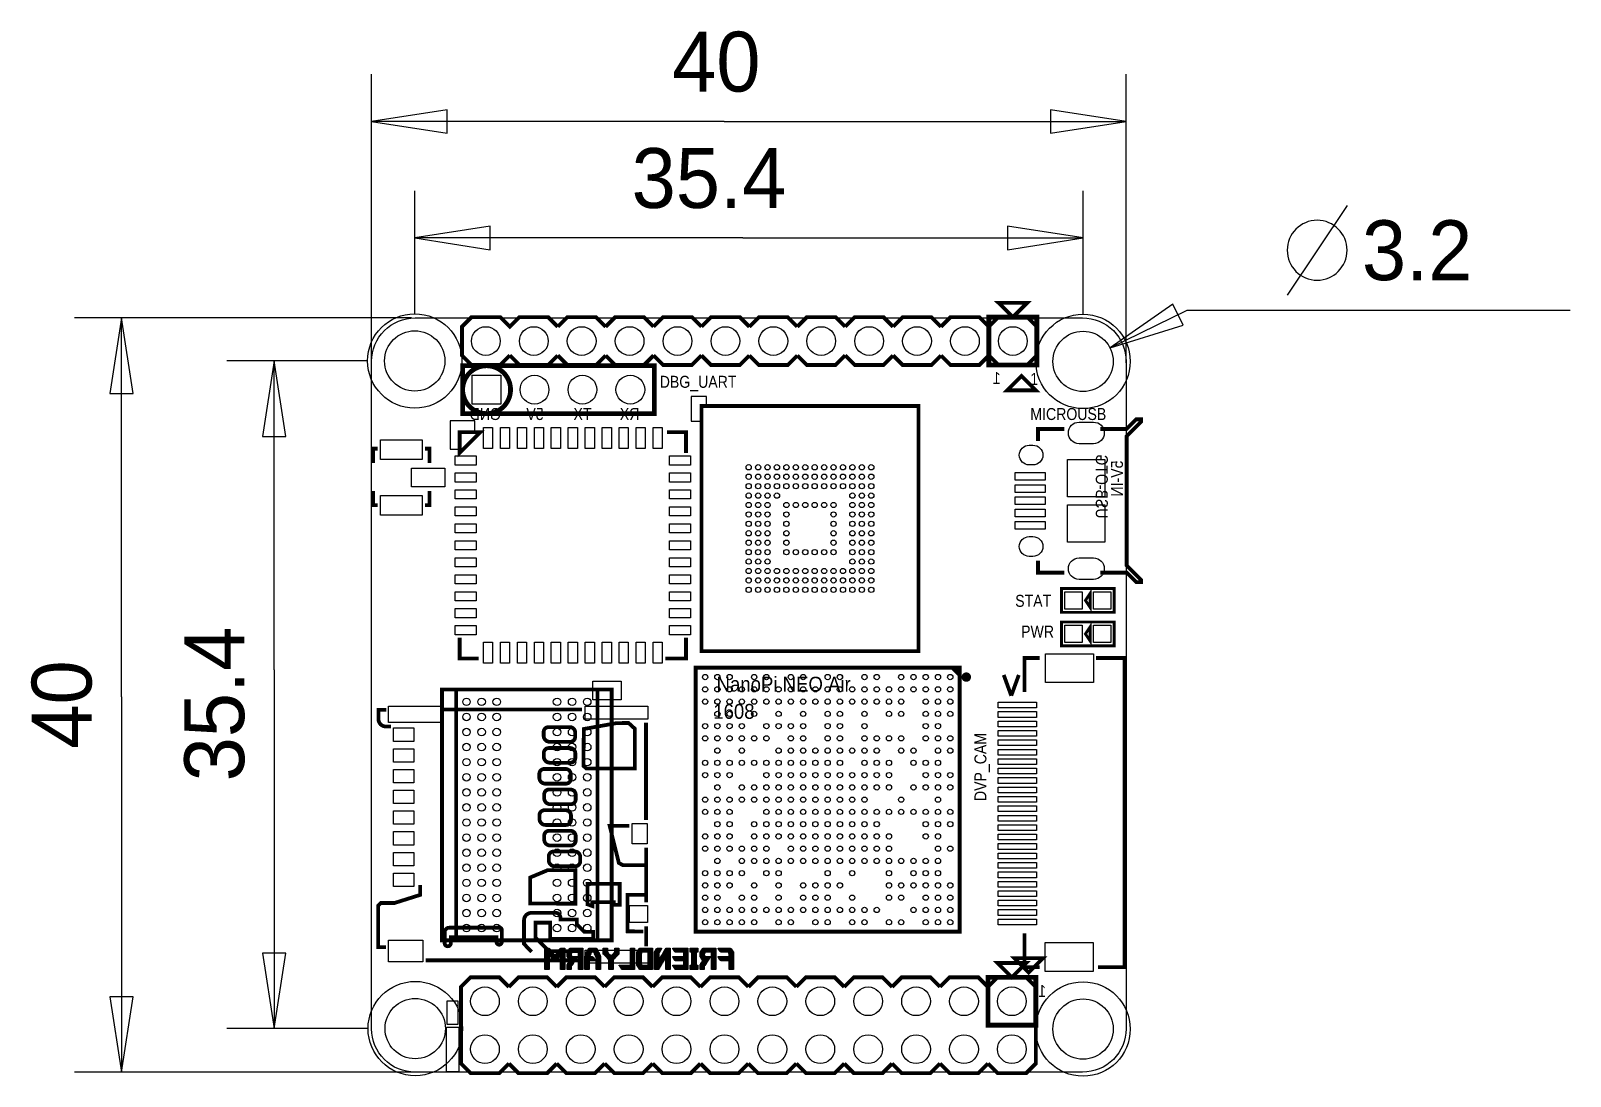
# Model space of a CAD drawing. Extents: x -18.1 to 63.6, y -0.2 to 55.2.
import ezdxf

# ---------------------------------------------------------------- set-up
doc = ezdxf.new("R2010")
doc.units = 0
doc.header["$MEASUREMENT"] = 0
for name, color, linetype in [('BG_ASSEMBLY_NOTES', 3, 'CONTINUOUS'), ('BG_OUTLINE', 4, 'CONTINUOUS'), ('BG_SILKSCREEN_BOTTOM', 1, 'CONTINUOUS'), ('BG_SILKSCREEN_TOP', 2, 'CONTINUOUS'), ('PG_SILKSCREEN_BOTTOM', 10, 'CONTINUOUS'), ('PG_SILKSCREEN_TOP', 11, 'CONTINUOUS'), ('PIN_BOTTOM', 13, 'CONTINUOUS'), ('PIN_TOP', 12, 'CONTINUOUS'), ('RD_SILKSCREEN_TOP', 14, 'CONTINUOUS')]:
    doc.layers.add(name, color=color, linetype=linetype)

msp = doc.modelspace()

# ---------------------------------------------------------------- texts
at = {"layer": 'BG_ASSEMBLY_NOTES', "width": 0.992}
for s, p in [('40', (15.9341, 52.0075)), ('35.4', (13.7845, 45.8325)), ('3.2', (52.508, 42.0025))]:
    msp.add_text(s, height=3.175, dxfattribs=at).set_placement(p)
for s, p in [('35.4', (-6.7575, 15.4245)), ('40', (-14.85, 17.1566))]:
    msp.add_text(s, height=3.175, rotation=90, dxfattribs=at).set_placement(p)
at = {"layer": 'BG_SILKSCREEN_BOTTOM', "text_generation_flag": 2, "width": 0.88}
for s, p in [('1', (33.3502, 36.4913)), ('GND', (6.858, 34.5863)), ('5V', (9.1186, 34.5863)), ('TX', (11.6586, 34.5863)), ('RX', (14.1986, 34.5863)), ('1', (35.7632, 3.9793))]:
    msp.add_text(s, height=0.635, dxfattribs=at).set_placement(p)
for s, rotation, p in [('USB-OTG', 270, (38.3963, 29.3624)), ('5V-IN', 90, (39.8357, 32.4358))]:
    msp.add_text(s, height=0.635, rotation=rotation, dxfattribs=at).set_placement(p)
at = {"layer": 'BG_SILKSCREEN_TOP'}
for s, height, width, p in [('1', 0.635, 0.88, (34.925, 36.449)), ('NanoPi NEO Air', 0.7874, 0.935484, (18.288, 20.1845)), ('1608', 0.7874, 0.935484, (18.1125, 18.74))]:
    msp.add_text(s, height=height, dxfattribs=dict(at, width=width)).set_placement(p)
at = {"layer": 'RD_SILKSCREEN_TOP', "width": 0.88}
for s, p in [('DBG_UART', (15.275, 36.295)), ('MICROUSB', (34.925, 34.5863)), ('STAT', (34.1225, 24.68)), ('PWR', (34.4375, 23.05))]:
    msp.add_text(s, height=0.635, dxfattribs=at).set_placement(p)
msp.add_text('DVP_CAM', height=0.635, rotation=90, dxfattribs=at).set_placement((32.5967, 14.3764))

# ---------------------------------------------------------------- linework, layer by layer
at = {"layer": 'BG_ASSEMBLY_NOTES'}
for points in [[(0, 37.2056), (0, 52.92)], [(40, 37.6261), (40, 52.92)], [(18.69, 50.42), (0, 50.42)], [(18.69, 50.42), (40, 50.42)], [(2.286, 40.219), (2.286, 46.745)], [(37.719, 40.1936), (37.719, 46.745)], [(51.7206, 45.9712), (48.5456, 41.2088)], [(19.69, 44.245), (2.286, 44.245)], [(19.69, 44.245), (37.719, 44.245)], [(2.1062, 40), (-15.7625, 40)], [(-13.2625, 19.9125), (-13.2625, 40)], [(39.1545, 38.4136), (43.2425, 40.415), (63.5506, 40.415)], [(-0.214, 37.719), (-7.67, 37.719)], [(-5.17, 21.33), (-5.17, 37.719)], [(-5.17, 21.33), (-5.17, 2.3114)], [(-13.2625, 19.9125), (-13.2625, 0)], [(-0.1886, 2.3114), (-7.67, 2.3114)], [(2.3164, 0), (-15.7625, 0)]]:
    msp.add_lwpolyline(points, dxfattribs=at)
for points in [[(4, 51.045), (0, 50.42), (4, 49.795)], [(36, 49.795), (40, 50.42), (36, 51.045)], [(6.286, 44.87), (2.286, 44.245), (6.286, 43.62)], [(33.719, 43.62), (37.719, 44.245), (33.719, 44.87)], [(-12.6375, 36), (-13.2625, 40), (-13.8875, 36)], [(42.4723, 40.7338), (39.1545, 38.4136), (43.0219, 39.6111)], [(-4.545, 33.719), (-5.17, 37.719), (-5.795, 33.719)], [(-5.795, 6.3114), (-5.17, 2.3114), (-4.545, 6.3114)], [(-13.8875, 4), (-13.2625, 0), (-12.6375, 4)]]:
    msp.add_lwpolyline(points, close=True, dxfattribs=at)
msp.add_lwpolyline([(51.7206, 43.59, 1), (48.5456, 43.59, 1)], format="xyb", close=True, dxfattribs=at)
at = {"layer": 'BG_OUTLINE'}
msp.add_lwpolyline([(0, 2.3), (0, 37.7, -0.414214), (2.3, 40), (37.7, 40, -0.414214), (40, 37.7), (40, 2.3, -0.414214), (37.7, 0), (2.3, 0, -0.414214)], format="xyb", close=True, dxfattribs=at)
at = {"layer": 'BG_SILKSCREEN_TOP'}
for points in [[(3.9865, 3.7643), (3.9865, 2.5451), (4.5885, 2.5451), (4.5885, 3.7643)], [(4.6152, 2.38), (4.6152, 0.0178), (3.9776, 0.0178), (3.9776, 2.38)]]:
    msp.add_lwpolyline(points, close=True, dxfattribs=at)
at = {"layer": 'PG_SILKSCREEN_BOTTOM'}
for points, const_width in [([(9.8679, 39.5351), (9.3599, 40.0431), (7.8359, 40.0431), (7.3279, 39.5351), (6.8199, 40.0431), (5.2959, 40.0431), (4.7879, 39.5351), (4.7879, 38.0111), (5.2959, 37.5031), (6.8199, 37.5031), (7.3279, 38.0111)], 0.2032), ([(12.4079, 39.5351), (11.8999, 40.0431), (10.3759, 40.0431), (9.8679, 39.5351)], 0.2032), ([(14.9479, 39.5351), (14.4399, 40.0431), (12.9159, 40.0431), (12.4079, 39.5351)], 0.2032), ([(17.4879, 39.5351), (16.9799, 40.0431), (15.4559, 40.0431), (14.9479, 39.5351)], 0.2032), ([(20.0279, 39.5351), (19.5199, 40.0431), (17.9959, 40.0431), (17.4879, 39.5351)], 0.2032), ([(22.5679, 39.5351), (22.0599, 40.0431), (20.5359, 40.0431), (20.0279, 39.5351)], 0.2032), ([(25.1079, 39.5351), (24.5999, 40.0431), (23.0759, 40.0431), (22.5679, 39.5351)], 0.2032), ([(27.6479, 39.5351), (27.1399, 40.0431), (25.6159, 40.0431), (25.1079, 39.5351)], 0.2032), ([(30.1879, 39.5351), (29.6799, 40.0431), (28.1559, 40.0431), (27.6479, 39.5351)], 0.2032), ([(32.7279, 39.5351), (32.2199, 40.0431), (30.6959, 40.0431), (30.1879, 39.5351)], 0.2032), ([(35.2679, 39.5351), (34.7599, 40.0431), (33.2359, 40.0431), (32.7279, 39.5351)], 0.2032), ([(7.3279, 38.0111), (7.8359, 37.5031), (9.3599, 37.5031), (9.8679, 38.0111)], 0.2032), ([(9.8679, 38.0111), (10.3759, 37.5031), (11.8999, 37.5031), (12.4079, 38.0111)], 0.2032), ([(12.4079, 38.0111), (12.9159, 37.5031), (14.4399, 37.5031), (14.9479, 38.0111)], 0.2032), ([(14.9479, 38.0111), (15.4559, 37.5031), (16.9799, 37.5031), (17.4879, 38.0111)], 0.2032), ([(17.4879, 38.0111), (17.9959, 37.5031), (19.5199, 37.5031), (20.0279, 38.0111)], 0.2032), ([(20.0279, 38.0111), (20.5359, 37.5031), (22.0599, 37.5031), (22.5679, 38.0111)], 0.2032), ([(22.5679, 38.0111), (23.0759, 37.5031), (24.5999, 37.5031), (25.1079, 38.0111)], 0.2032), ([(25.1079, 38.0111), (25.6159, 37.5031), (27.1399, 37.5031), (27.6479, 38.0111)], 0.2032), ([(27.6479, 38.0111), (28.1559, 37.5031), (29.6799, 37.5031), (30.1879, 38.0111)], 0.2032), ([(30.1879, 38.0111), (30.6959, 37.5031), (32.2199, 37.5031), (32.7279, 38.0111)], 0.2032), ([(31.181, 21.0515), (30.7797, 21.4528)], 0.2007), ([(31.1809, 21.2522), (30.9804, 21.4527)], 0.2007), ([(7.2771, 0.4572), (6.7691, -0.0508), (5.2451, -0.0508), (4.7371, 0.4572), (4.7371, 4.5212), (5.2451, 5.0292), (6.7691, 5.0292), (7.2771, 4.5212)], 0.2032), ([(9.8171, 4.5212), (9.3091, 5.0292), (7.7851, 5.0292), (7.2771, 4.5212)], 0.2032), ([(12.3571, 4.5212), (11.8491, 5.0292), (10.3251, 5.0292), (9.8171, 4.5212)], 0.2032), ([(14.8971, 4.5212), (14.3891, 5.0292), (12.8651, 5.0292), (12.3571, 4.5212)], 0.2032), ([(17.4371, 4.5212), (16.9291, 5.0292), (15.4051, 5.0292), (14.8971, 4.5212)], 0.2032), ([(19.9771, 4.5212), (19.4691, 5.0292), (17.9451, 5.0292), (17.4371, 4.5212)], 0.2032), ([(22.5171, 4.5212), (22.0091, 5.0292), (20.4851, 5.0292), (19.9771, 4.5212)], 0.2032), ([(25.0571, 4.5212), (24.5491, 5.0292), (23.0251, 5.0292), (22.5171, 4.5212)], 0.2032), ([(27.5971, 4.5212), (27.0891, 5.0292), (25.5651, 5.0292), (25.0571, 4.5212)], 0.2032), ([(30.1371, 4.5212), (29.6291, 5.0292), (28.1051, 5.0292), (27.5971, 4.5212)], 0.2032), ([(32.6771, 4.5212), (32.1691, 5.0292), (30.6451, 5.0292), (30.1371, 4.5212)], 0.2032), ([(35.2171, 4.5212), (34.7091, 5.0292), (33.1851, 5.0292), (32.6771, 4.5212)], 0.2032), ([(34.7091, -0.0508), (35.2171, 0.4572), (35.2171, 4.5212), (34.7091, 5.0292)], 0.2032), ([(7.2771, 0.4572), (7.7851, -0.0508), (9.3091, -0.0508), (9.8171, 0.4572)], 0.2032), ([(9.8171, 0.4572), (10.3251, -0.0508), (11.8491, -0.0508), (12.3571, 0.4572)], 0.2032), ([(12.3571, 0.4572), (12.8651, -0.0508), (14.3891, -0.0508), (14.8971, 0.4572)], 0.2032), ([(14.8971, 0.4572), (15.4051, -0.0508), (16.9291, -0.0508), (17.4371, 0.4572)], 0.2032), ([(17.4371, 0.4572), (17.9451, -0.0508), (19.4691, -0.0508), (19.9771, 0.4572)], 0.2032), ([(19.9771, 0.4572), (20.4851, -0.0508), (22.0091, -0.0508), (22.5171, 0.4572)], 0.2032), ([(22.5171, 0.4572), (23.0251, -0.0508), (24.5491, -0.0508), (25.0571, 0.4572)], 0.2032), ([(25.0571, 0.4572), (25.5651, -0.0508), (27.0891, -0.0508), (27.5971, 0.4572)], 0.2032), ([(27.5971, 0.4572), (28.1051, -0.0508), (29.6291, -0.0508), (30.1371, 0.4572)], 0.2032), ([(30.1371, 0.4572), (30.6451, -0.0508), (32.1691, -0.0508), (32.6771, 0.4572)], 0.2032), ([(32.6771, 0.4572), (33.1851, -0.0508), (34.7091, -0.0508), (35.2171, 0.4572)], 0.2032)]:
    msp.add_lwpolyline(points, dxfattribs=dict(at, const_width=const_width))
for points, const_width in [([(35.2679, 37.5031), (32.7279, 37.5031), (32.7279, 40.0431), (35.2679, 40.0431)], 0.254), ([(34.4551, 36.9189), (33.6931, 36.1569), (35.2171, 36.1569)], 0.2032), ([(31.181, 7.4524), (17.1806, 7.4524), (17.1806, 21.4528), (31.181, 21.4528)], 0.2007), ([(12.7296, 20.2898), (3.7296, 20.2898), (3.7296, 6.9898), (12.7296, 6.9898)], 0.2), ([(11.9796, 6.9898), (4.4796, 6.9898), (4.4796, 20.2898), (11.9796, 20.2898)], 0.2), ([(34.8361, 5.2832), (35.5981, 6.0452), (34.0741, 6.0452)], 0.2032), ([(35.2171, 2.4892), (32.6771, 2.4892), (32.6771, 5.0292), (35.2171, 5.0292)], 0.254)]:
    msp.add_lwpolyline(points, close=True, dxfattribs=dict(at, const_width=const_width))
for points in [[(11.7296, 19.7398), (11.7296, 20.7398), (13.2296, 20.7398), (13.2296, 19.7398)], [(9.417, 6.5642), (9.1906, 6.5642), (9.1906, 6.5832), (9.417, 6.5832)], [(9.4358, 6.5455), (9.1906, 6.5455), (9.1906, 6.5644), (9.4358, 6.5644)], [(9.4546, 6.5266), (9.1906, 6.5266), (9.1906, 6.5454), (9.4546, 6.5454)], [(10.2468, 6.5266), (9.9828, 6.5266), (9.9828, 6.5454), (10.2468, 6.5454)], [(10.2468, 6.5455), (10.0016, 6.5455), (10.0016, 6.5644), (10.2468, 6.5644)], [(10.2467, 6.5642), (10.0204, 6.5642), (10.0204, 6.5832), (10.2467, 6.5832)], [(11.1898, 6.5266), (10.4731, 6.5266), (10.4731, 6.5454), (11.1898, 6.5454)], [(11.1898, 6.5455), (10.492, 6.5455), (10.492, 6.5644), (11.1898, 6.5644)], [(11.1898, 6.5642), (10.5108, 6.5642), (10.5108, 6.5832), (11.1898, 6.5832)], [(11.9442, 6.5455), (11.4916, 6.5455), (11.4916, 6.5644), (11.9442, 6.5644)], [(11.9442, 6.5266), (11.4916, 6.5266), (11.4916, 6.5454), (11.9442, 6.5454)], [(11.9252, 6.5642), (11.5104, 6.5642), (11.5104, 6.5832), (11.9252, 6.5832)], [(12.51, 6.5642), (12.2838, 6.5642), (12.2838, 6.5832), (12.51, 6.5832)], [(12.51, 6.5455), (12.2838, 6.5455), (12.2838, 6.5644), (12.51, 6.5644)], [(12.51, 6.5266), (12.2838, 6.5266), (12.2838, 6.5454), (12.51, 6.5454)], [(13.1135, 6.5642), (12.8871, 6.5642), (12.8871, 6.5832), (13.1135, 6.5832)], [(13.1135, 6.5455), (12.8871, 6.5455), (12.8871, 6.5644), (13.1135, 6.5644)], [(13.1135, 6.5266), (12.8871, 6.5266), (12.8871, 6.5454), (13.1135, 6.5454)], [(13.9434, 6.5642), (13.717, 6.5642), (13.717, 6.5832), (13.9434, 6.5832)], [(13.9434, 6.5455), (13.717, 6.5455), (13.717, 6.5644), (13.9434, 6.5644)], [(13.9434, 6.5266), (13.717, 6.5266), (13.717, 6.5454), (13.9434, 6.5454)], [(14.8864, 6.5266), (14.1696, 6.5266), (14.1696, 6.5454), (14.8864, 6.5454)], [(14.8864, 6.5455), (14.1886, 6.5455), (14.1886, 6.5644), (14.8864, 6.5644)], [(14.8864, 6.5642), (14.2074, 6.5642), (14.2074, 6.5832), (14.8864, 6.5832)], [(15.3578, 6.5266), (15.0938, 6.5266), (15.0938, 6.5454), (15.3578, 6.5454)], [(15.3767, 6.5455), (15.1127, 6.5455), (15.1127, 6.5644), (15.3767, 6.5644)], [(15.3767, 6.5642), (15.1315, 6.5642), (15.1315, 6.5832), (15.3767, 6.5832)], [(15.8294, 6.5266), (15.5842, 6.5266), (15.5842, 6.5454), (15.8294, 6.5454)], [(15.8294, 6.5642), (15.603, 6.5642), (15.603, 6.5832), (15.8294, 6.5832)], [(15.8294, 6.5455), (15.603, 6.5455), (15.603, 6.5644), (15.8294, 6.5644)], [(16.7724, 6.5642), (15.9614, 6.5642), (15.9614, 6.5832), (16.7724, 6.5832)], [(16.7724, 6.5455), (15.9614, 6.5455), (15.9614, 6.5644), (16.7724, 6.5644)], [(16.7724, 6.5266), (15.9802, 6.5266), (15.9802, 6.5454), (16.7724, 6.5454)], [(17.3004, 6.5642), (16.8855, 6.5642), (16.8855, 6.5832), (17.3004, 6.5832)], [(17.3004, 6.5455), (16.8855, 6.5455), (16.8855, 6.5644), (17.3004, 6.5644)], [(17.3004, 6.5266), (16.8855, 6.5266), (16.8855, 6.5454), (17.3004, 6.5454)], [(18.2434, 6.5266), (17.5268, 6.5266), (17.5268, 6.5454), (18.2434, 6.5454)], [(18.2434, 6.5455), (17.5456, 6.5455), (17.5456, 6.5644), (18.2434, 6.5644)], [(18.2434, 6.5642), (17.5644, 6.5642), (17.5644, 6.5832), (18.2434, 6.5832)], [(19.0356, 6.5642), (18.3754, 6.5642), (18.3754, 6.5832), (19.0356, 6.5832)], [(19.0543, 6.5455), (18.3754, 6.5455), (18.3754, 6.5644), (19.0543, 6.5644)], [(19.0733, 6.5266), (18.3943, 6.5266), (18.3943, 6.5454), (19.0733, 6.5454)], [(9.4734, 6.5078), (9.1905, 6.5078), (9.1905, 6.5266), (9.4734, 6.5266)], [(9.53, 6.4322), (9.1905, 6.4322), (9.1905, 6.4512), (9.53, 6.4512)], [(9.4924, 6.4889), (9.1906, 6.4889), (9.1906, 6.5078), (9.4924, 6.5078)], [(9.4924, 6.47), (9.1906, 6.47), (9.1906, 6.4888), (9.4924, 6.4888)], [(9.5112, 6.4512), (9.1906, 6.4512), (9.1906, 6.47), (9.5112, 6.47)], [(9.549, 6.4134), (9.1906, 6.4134), (9.1906, 6.4324), (9.549, 6.4324)], [(9.549, 6.3946), (9.1906, 6.3946), (9.1906, 6.4134), (9.549, 6.4134)], [(9.5678, 6.3756), (9.1906, 6.3756), (9.1906, 6.3946), (9.5678, 6.3946)], [(9.5867, 6.3568), (9.1906, 6.3568), (9.1906, 6.3758), (9.5867, 6.3758)], [(9.6056, 6.338), (9.1906, 6.338), (9.1906, 6.3568), (9.6056, 6.3568)], [(9.6244, 6.3192), (9.1906, 6.3192), (9.1906, 6.338), (9.6244, 6.338)], [(9.6244, 6.3002), (9.1906, 6.3002), (9.1906, 6.3192), (9.6244, 6.3192)], [(9.6434, 6.2814), (9.1906, 6.2814), (9.1906, 6.3002), (9.6434, 6.3002)], [(9.662, 6.2626), (9.1906, 6.2626), (9.1906, 6.2814), (9.662, 6.2814)], [(9.681, 6.2437), (9.1906, 6.2437), (9.1906, 6.2626), (9.681, 6.2626)], [(9.681, 6.2248), (9.1906, 6.2248), (9.1906, 6.2437), (9.681, 6.2437)], [(9.7, 6.206), (9.1906, 6.206), (9.1906, 6.2248), (9.7, 6.2248)], [(10.2468, 6.1871), (9.1906, 6.1871), (9.1906, 6.206), (10.2468, 6.206)], [(9.417, 6.1683), (9.1906, 6.1683), (9.1906, 6.1872), (9.417, 6.1872)], [(9.417, 6.1494), (9.1906, 6.1494), (9.1906, 6.1682), (9.417, 6.1682)], [(9.417, 6.1306), (9.1906, 6.1306), (9.1906, 6.1494), (9.417, 6.1494)], [(9.417, 6.1117), (9.1906, 6.1117), (9.1906, 6.1305), (9.417, 6.1305)], [(9.417, 6.0928), (9.1906, 6.0928), (9.1906, 6.1116), (9.417, 6.1116)], [(9.417, 6.074), (9.1906, 6.074), (9.1906, 6.0928), (9.417, 6.0928)], [(9.417, 6.0551), (9.1906, 6.0551), (9.1906, 6.074), (9.417, 6.074)], [(9.417, 6.0362), (9.1906, 6.0362), (9.1906, 6.0552), (9.417, 6.0552)], [(9.417, 6.0174), (9.1906, 6.0174), (9.1906, 6.0362), (9.417, 6.0362)], [(9.417, 5.9985), (9.1906, 5.9985), (9.1906, 6.0174), (9.417, 6.0174)], [(9.417, 5.9797), (9.1906, 5.9797), (9.1906, 5.9986), (9.417, 5.9986)], [(9.417, 5.9608), (9.1906, 5.9608), (9.1906, 5.9796), (9.417, 5.9796)], [(9.417, 5.942), (9.1906, 5.942), (9.1906, 5.9608), (9.417, 5.9608)], [(9.417, 5.923), (9.1906, 5.923), (9.1906, 5.942), (9.417, 5.942)], [(9.417, 5.9042), (9.1906, 5.9042), (9.1906, 5.923), (9.417, 5.923)], [(9.417, 5.8854), (9.1906, 5.8854), (9.1906, 5.9042), (9.417, 5.9042)], [(9.417, 5.8664), (9.1906, 5.8664), (9.1906, 5.8854), (9.417, 5.8854)], [(9.417, 5.8477), (9.1906, 5.8477), (9.1906, 5.8666), (9.417, 5.8666)], [(9.417, 5.8287), (9.1906, 5.8287), (9.1906, 5.8477), (9.417, 5.8477)], [(9.417, 5.8098), (9.1906, 5.8098), (9.1906, 5.8288), (9.417, 5.8288)], [(9.417, 5.791), (9.1906, 5.791), (9.1906, 5.81), (9.417, 5.81)], [(9.417, 5.7722), (9.1906, 5.7722), (9.1906, 5.791), (9.417, 5.791)], [(9.417, 5.7534), (9.1906, 5.7534), (9.1906, 5.7723), (9.417, 5.7723)], [(9.417, 5.7344), (9.1906, 5.7344), (9.1906, 5.7534), (9.417, 5.7534)], [(9.417, 5.7156), (9.1906, 5.7156), (9.1906, 5.7345), (9.417, 5.7345)], [(9.417, 5.6968), (9.1906, 5.6968), (9.1906, 5.7156), (9.417, 5.7156)], [(9.9828, 6.1683), (9.4548, 6.1683), (9.4548, 6.1872), (9.9828, 6.1872)], [(9.9828, 6.1494), (9.4548, 6.1494), (9.4548, 6.1682), (9.9828, 6.1682)], [(9.9639, 6.1306), (9.4735, 6.1306), (9.4735, 6.1494), (9.9639, 6.1494)], [(9.945, 6.1117), (9.4924, 6.1117), (9.4924, 6.1305), (9.945, 6.1305)], [(9.7942, 5.923), (9.5112, 5.923), (9.5112, 5.942), (9.7942, 5.942)], [(9.7753, 5.9042), (9.5113, 5.9042), (9.5113, 5.923), (9.7753, 5.923)], [(9.9262, 6.0928), (9.5114, 6.0928), (9.5114, 6.1116), (9.9262, 6.1116)], [(9.9262, 6.074), (9.5114, 6.074), (9.5114, 6.0928), (9.9262, 6.0928)], [(9.9073, 6.0551), (9.5301, 6.0551), (9.5301, 6.074), (9.9073, 6.074)], [(9.8131, 5.942), (9.5302, 5.942), (9.5302, 5.9608), (9.8131, 5.9608)], [(9.8886, 6.0362), (9.549, 6.0362), (9.549, 6.0552), (9.8886, 6.0552)], [(9.8508, 5.9797), (9.549, 5.9797), (9.549, 5.9986), (9.8508, 5.9986)], [(9.8319, 5.9608), (9.549, 5.9608), (9.549, 5.9796), (9.8319, 5.9796)], [(9.8506, 5.9985), (9.5677, 5.9985), (9.5677, 6.0174), (9.8506, 6.0174)], [(9.8696, 6.0174), (9.5678, 6.0174), (9.5678, 6.0362), (9.8696, 6.0362)], [(10.2468, 6.206), (9.7376, 6.206), (9.7376, 6.2248), (10.2468, 6.2248)], [(10.2468, 6.2437), (9.7564, 6.2437), (9.7564, 6.2626), (10.2468, 6.2626)], [(10.2468, 6.2248), (9.7564, 6.2248), (9.7564, 6.2437), (10.2468, 6.2437)], [(10.2467, 6.2626), (9.7752, 6.2626), (9.7752, 6.2814), (10.2467, 6.2814)], [(10.2468, 6.2814), (9.7942, 6.2814), (9.7942, 6.3002), (10.2468, 6.3002)], [(10.2468, 6.3192), (9.813, 6.3192), (9.813, 6.338), (10.2468, 6.338)], [(10.2468, 6.3002), (9.813, 6.3002), (9.813, 6.3192), (10.2468, 6.3192)], [(10.2467, 6.338), (9.8318, 6.338), (9.8318, 6.3568), (10.2467, 6.3568)], [(10.2468, 6.3568), (9.8506, 6.3568), (9.8506, 6.3758), (10.2468, 6.3758)], [(10.2468, 6.3756), (9.8696, 6.3756), (9.8696, 6.3946), (10.2468, 6.3946)], [(10.2467, 6.4134), (9.8884, 6.4134), (9.8884, 6.4324), (10.2467, 6.4324)], [(10.2467, 6.3946), (9.8884, 6.3946), (9.8884, 6.4134), (10.2467, 6.4134)], [(10.2468, 6.4322), (9.9074, 6.4322), (9.9074, 6.4512), (10.2468, 6.4512)], [(10.2468, 6.4512), (9.9262, 6.4512), (9.9262, 6.47), (10.2468, 6.47)], [(10.2468, 6.4889), (9.945, 6.4889), (9.945, 6.5078), (10.2468, 6.5078)], [(10.2468, 6.47), (9.945, 6.47), (9.945, 6.4888), (10.2468, 6.4888)], [(10.2468, 6.5078), (9.9639, 6.5078), (9.9639, 6.5266), (10.2468, 6.5266)], [(10.2467, 6.1683), (10.0204, 6.1683), (10.0204, 6.1872), (10.2467, 6.1872)], [(10.2467, 6.1494), (10.0204, 6.1494), (10.0204, 6.1682), (10.2467, 6.1682)], [(10.2467, 6.1306), (10.0204, 6.1306), (10.0204, 6.1494), (10.2467, 6.1494)], [(10.2467, 6.1117), (10.0204, 6.1117), (10.0204, 6.1305), (10.2467, 6.1305)], [(10.2467, 6.0928), (10.0204, 6.0928), (10.0204, 6.1116), (10.2467, 6.1116)], [(10.2467, 6.074), (10.0204, 6.074), (10.0204, 6.0928), (10.2467, 6.0928)], [(10.2467, 6.0551), (10.0204, 6.0551), (10.0204, 6.074), (10.2467, 6.074)], [(10.2467, 6.0362), (10.0204, 6.0362), (10.0204, 6.0552), (10.2467, 6.0552)], [(10.2467, 6.0174), (10.0204, 6.0174), (10.0204, 6.0362), (10.2467, 6.0362)], [(10.2467, 5.9985), (10.0204, 5.9985), (10.0204, 6.0174), (10.2467, 6.0174)], [(10.2467, 5.9797), (10.0204, 5.9797), (10.0204, 5.9986), (10.2467, 5.9986)], [(10.2467, 5.9608), (10.0204, 5.9608), (10.0204, 5.9796), (10.2467, 5.9796)], [(10.2467, 5.942), (10.0204, 5.942), (10.0204, 5.9608), (10.2467, 5.9608)], [(10.2467, 5.923), (10.0204, 5.923), (10.0204, 5.942), (10.2467, 5.942)], [(10.2467, 5.9042), (10.0204, 5.9042), (10.0204, 5.923), (10.2467, 5.923)], [(10.2467, 5.8854), (10.0204, 5.8854), (10.0204, 5.9042), (10.2467, 5.9042)], [(10.2467, 5.8664), (10.0204, 5.8664), (10.0204, 5.8854), (10.2467, 5.8854)], [(10.2467, 5.8477), (10.0204, 5.8477), (10.0204, 5.8666), (10.2467, 5.8666)], [(10.2467, 5.8287), (10.0204, 5.8287), (10.0204, 5.8477), (10.2467, 5.8477)], [(10.2467, 5.8098), (10.0204, 5.8098), (10.0204, 5.8288), (10.2467, 5.8288)], [(10.2467, 5.791), (10.0204, 5.791), (10.0204, 5.81), (10.2467, 5.81)], [(10.2467, 5.7722), (10.0204, 5.7722), (10.0204, 5.791), (10.2467, 5.791)], [(10.2467, 5.7534), (10.0204, 5.7534), (10.0204, 5.7723), (10.2467, 5.7723)], [(10.2467, 5.7344), (10.0204, 5.7344), (10.0204, 5.7534), (10.2467, 5.7534)], [(10.2467, 5.7156), (10.0204, 5.7156), (10.0204, 5.7345), (10.2467, 5.7345)], [(10.2467, 5.6968), (10.0204, 5.6968), (10.0204, 5.7156), (10.2467, 5.7156)], [(11.1898, 6.3568), (10.3598, 6.3568), (10.3598, 6.3758), (11.1898, 6.3758)], [(10.624, 6.338), (10.3598, 6.338), (10.3598, 6.3568), (10.624, 6.3568)], [(10.624, 6.1306), (10.3598, 6.1306), (10.3598, 6.1494), (10.624, 6.1494)], [(10.6051, 6.3192), (10.3599, 6.3192), (10.3599, 6.338), (10.6051, 6.338)], [(10.6051, 6.3002), (10.3599, 6.3002), (10.3599, 6.3192), (10.6051, 6.3192)], [(10.5863, 6.2814), (10.3599, 6.2814), (10.3599, 6.3002), (10.5863, 6.3002)], [(10.5863, 6.2626), (10.3599, 6.2626), (10.3599, 6.2814), (10.5863, 6.2814)], [(10.5863, 6.2437), (10.3599, 6.2437), (10.3599, 6.2626), (10.5863, 6.2626)], [(10.5863, 6.2248), (10.3599, 6.2248), (10.3599, 6.2437), (10.5863, 6.2437)], [(10.5863, 6.206), (10.3599, 6.206), (10.3599, 6.2248), (10.5863, 6.2248)], [(10.5863, 6.1871), (10.3599, 6.1871), (10.3599, 6.206), (10.5863, 6.206)], [(10.6051, 6.1683), (10.3599, 6.1683), (10.3599, 6.1872), (10.6051, 6.1872)], [(10.6051, 6.1494), (10.3599, 6.1494), (10.3599, 6.1682), (10.6051, 6.1682)], [(10.9069, 6.1117), (10.3599, 6.1117), (10.3599, 6.1305), (10.9069, 6.1305)], [(10.6429, 5.6968), (10.3599, 5.6968), (10.3599, 5.7156), (10.6429, 5.7156)], [(10.6616, 5.7156), (10.3787, 5.7156), (10.3787, 5.7345), (10.6616, 5.7345)], [(11.1898, 6.3756), (10.3788, 6.3756), (10.3788, 6.3946), (11.1898, 6.3946)], [(10.9068, 6.0928), (10.3788, 6.0928), (10.3788, 6.1116), (10.9068, 6.1116)], [(11.1898, 6.4134), (10.3976, 6.4134), (10.3976, 6.4324), (11.1898, 6.4324)], [(11.1898, 6.3946), (10.3976, 6.3946), (10.3976, 6.4134), (11.1898, 6.4134)], [(10.888, 6.074), (10.3976, 6.074), (10.3976, 6.0928), (10.888, 6.0928)], [(10.888, 6.0551), (10.3976, 6.0551), (10.3976, 6.074), (10.888, 6.074)], [(10.6806, 5.7534), (10.3976, 5.7534), (10.3976, 5.7723), (10.6806, 5.7723)], [(10.6617, 5.7344), (10.3977, 5.7344), (10.3977, 5.7534), (10.6617, 5.7534)], [(11.1898, 6.4322), (10.4164, 6.4322), (10.4164, 6.4512), (11.1898, 6.4512)], [(10.8692, 6.0362), (10.4164, 6.0362), (10.4164, 6.0552), (10.8692, 6.0552)], [(10.6995, 5.7722), (10.4166, 5.7722), (10.4166, 5.791), (10.6995, 5.791)], [(11.1898, 6.47), (10.4354, 6.47), (10.4354, 6.4888), (11.1898, 6.4888)], [(11.1898, 6.4512), (10.4354, 6.4512), (10.4354, 6.47), (11.1898, 6.47)], [(10.8502, 6.0174), (10.4354, 6.0174), (10.4354, 6.0362), (10.8502, 6.0362)], [(10.8502, 5.9985), (10.4354, 5.9985), (10.4354, 6.0174), (10.8502, 6.0174)], [(10.7183, 5.8098), (10.4354, 5.8098), (10.4354, 5.8288), (10.7183, 5.8288)], [(10.6994, 5.791), (10.4354, 5.791), (10.4354, 5.81), (10.6994, 5.81)], [(11.1898, 6.4889), (10.4542, 6.4889), (10.4542, 6.5078), (11.1898, 6.5078)], [(10.7372, 5.8287), (10.4542, 5.8287), (10.4542, 5.8477), (10.7372, 5.8477)], [(10.8315, 5.9797), (10.4543, 5.9797), (10.4543, 5.9986), (10.8315, 5.9986)], [(10.8126, 5.9608), (10.473, 5.9608), (10.473, 5.9796), (10.8126, 5.9796)], [(10.8126, 5.942), (10.473, 5.942), (10.473, 5.9608), (10.8126, 5.9608)], [(11.1898, 6.5078), (10.4731, 6.5078), (10.4731, 6.5266), (11.1898, 6.5266)], [(10.7372, 5.8477), (10.4732, 5.8477), (10.4732, 5.8666), (10.7372, 5.8666)], [(10.7936, 5.923), (10.492, 5.923), (10.492, 5.942), (10.7936, 5.942)], [(10.775, 5.9042), (10.492, 5.9042), (10.492, 5.923), (10.775, 5.923)], [(10.775, 5.8854), (10.492, 5.8854), (10.492, 5.9042), (10.775, 5.9042)], [(10.756, 5.8664), (10.492, 5.8664), (10.492, 5.8854), (10.756, 5.8854)], [(11.1898, 6.338), (10.9634, 6.338), (10.9634, 6.3568), (11.1898, 6.3568)], [(11.1898, 6.3192), (10.9634, 6.3192), (10.9634, 6.338), (11.1898, 6.338)], [(11.1898, 6.3002), (10.9634, 6.3002), (10.9634, 6.3192), (11.1898, 6.3192)], [(11.1898, 6.2814), (10.9634, 6.2814), (10.9634, 6.3002), (11.1898, 6.3002)], [(11.1898, 6.2626), (10.9634, 6.2626), (10.9634, 6.2814), (11.1898, 6.2814)], [(11.1898, 6.2437), (10.9634, 6.2437), (10.9634, 6.2626), (11.1898, 6.2626)], [(11.1898, 6.2248), (10.9634, 6.2248), (10.9634, 6.2437), (11.1898, 6.2437)], [(11.1898, 6.206), (10.9634, 6.206), (10.9634, 6.2248), (11.1898, 6.2248)], [(11.1898, 6.1871), (10.9634, 6.1871), (10.9634, 6.206), (11.1898, 6.206)], [(11.1898, 6.1683), (10.9634, 6.1683), (10.9634, 6.1872), (11.1898, 6.1872)], [(11.1898, 6.1494), (10.9634, 6.1494), (10.9634, 6.1682), (11.1898, 6.1682)], [(11.1898, 6.1306), (10.9634, 6.1306), (10.9634, 6.1494), (11.1898, 6.1494)], [(11.1898, 6.1117), (10.9634, 6.1117), (10.9634, 6.1305), (11.1898, 6.1305)], [(11.1898, 6.0928), (10.9634, 6.0928), (10.9634, 6.1116), (11.1898, 6.1116)], [(11.1898, 6.074), (10.9634, 6.074), (10.9634, 6.0928), (11.1898, 6.0928)], [(11.1898, 6.0551), (10.9634, 6.0551), (10.9634, 6.074), (11.1898, 6.074)], [(11.1898, 6.0362), (10.9634, 6.0362), (10.9634, 6.0552), (11.1898, 6.0552)], [(11.1898, 6.0174), (10.9634, 6.0174), (10.9634, 6.0362), (11.1898, 6.0362)], [(11.1898, 5.9985), (10.9634, 5.9985), (10.9634, 6.0174), (11.1898, 6.0174)], [(11.1898, 5.9797), (10.9634, 5.9797), (10.9634, 5.9986), (11.1898, 5.9986)], [(11.1898, 5.9608), (10.9634, 5.9608), (10.9634, 5.9796), (11.1898, 5.9796)], [(11.1898, 5.942), (10.9634, 5.942), (10.9634, 5.9608), (11.1898, 5.9608)], [(11.1898, 5.923), (10.9634, 5.923), (10.9634, 5.942), (11.1898, 5.942)], [(11.1898, 5.9042), (10.9634, 5.9042), (10.9634, 5.923), (11.1898, 5.923)], [(11.1898, 5.8854), (10.9634, 5.8854), (10.9634, 5.9042), (11.1898, 5.9042)], [(11.1898, 5.8664), (10.9634, 5.8664), (10.9634, 5.8854), (11.1898, 5.8854)], [(11.1898, 5.8477), (10.9634, 5.8477), (10.9634, 5.8666), (11.1898, 5.8666)], [(11.1898, 5.8287), (10.9634, 5.8287), (10.9634, 5.8477), (11.1898, 5.8477)], [(11.1898, 5.8098), (10.9634, 5.8098), (10.9634, 5.8288), (11.1898, 5.8288)], [(11.1898, 5.791), (10.9634, 5.791), (10.9634, 5.81), (11.1898, 5.81)], [(11.1898, 5.7722), (10.9634, 5.7722), (10.9634, 5.791), (11.1898, 5.791)], [(11.1898, 5.7534), (10.9634, 5.7534), (10.9634, 5.7723), (11.1898, 5.7723)], [(11.1898, 5.7344), (10.9634, 5.7344), (10.9634, 5.7534), (11.1898, 5.7534)], [(11.1898, 5.7156), (10.9634, 5.7156), (10.9634, 5.7345), (11.1898, 5.7345)], [(11.1898, 5.6968), (10.9634, 5.6968), (10.9634, 5.7156), (11.1898, 5.7156)], [(11.567, 6.1306), (11.303, 6.1306), (11.303, 6.1494), (11.567, 6.1494)], [(11.718, 6.1117), (11.303, 6.1117), (11.303, 6.1305), (11.718, 6.1305)], [(11.7366, 6.0928), (11.303, 6.0928), (11.303, 6.1116), (11.7366, 6.1116)], [(11.7556, 6.074), (11.303, 6.074), (11.303, 6.0928), (11.7556, 6.0928)], [(11.7556, 6.0551), (11.303, 6.0551), (11.303, 6.074), (11.7556, 6.074)], [(11.7744, 6.0362), (11.303, 6.0362), (11.303, 6.0552), (11.7744, 6.0552)], [(11.7932, 6.0174), (11.303, 6.0174), (11.303, 6.0362), (11.7932, 6.0362)], [(11.7932, 5.9985), (11.303, 5.9985), (11.303, 6.0174), (11.7932, 6.0174)], [(11.8122, 5.9797), (11.303, 5.9797), (11.303, 5.9986), (11.8122, 5.9986)], [(11.831, 5.9608), (11.303, 5.9608), (11.303, 5.9796), (11.831, 5.9796)], [(11.831, 5.942), (11.303, 5.942), (11.303, 5.9608), (11.831, 5.9608)], [(11.8498, 5.923), (11.303, 5.923), (11.303, 5.942), (11.8498, 5.942)], [(11.8498, 5.9042), (11.303, 5.9042), (11.303, 5.923), (11.8498, 5.923)], [(11.5292, 5.8854), (11.303, 5.8854), (11.303, 5.9042), (11.5292, 5.9042)], [(11.5292, 5.8664), (11.303, 5.8664), (11.303, 5.8854), (11.5292, 5.8854)], [(11.5292, 5.8477), (11.303, 5.8477), (11.303, 5.8666), (11.5292, 5.8666)], [(11.5292, 5.8287), (11.303, 5.8287), (11.303, 5.8477), (11.5292, 5.8477)], [(11.5292, 5.8098), (11.303, 5.8098), (11.303, 5.8288), (11.5292, 5.8288)], [(11.5292, 5.791), (11.303, 5.791), (11.303, 5.81), (11.5292, 5.81)], [(11.5292, 5.7722), (11.303, 5.7722), (11.303, 5.791), (11.5292, 5.791)], [(11.5292, 5.7534), (11.303, 5.7534), (11.303, 5.7723), (11.5292, 5.7723)], [(11.5292, 5.7344), (11.303, 5.7344), (11.303, 5.7534), (11.5292, 5.7534)], [(11.5292, 5.7156), (11.303, 5.7156), (11.303, 5.7345), (11.5292, 5.7345)], [(11.5292, 5.6968), (11.303, 5.6968), (11.303, 5.7156), (11.5292, 5.7156)], [(11.5858, 6.1871), (11.3218, 6.1871), (11.3218, 6.206), (11.5858, 6.206)], [(11.567, 6.1683), (11.3218, 6.1683), (11.3218, 6.1872), (11.567, 6.1872)], [(11.567, 6.1494), (11.3218, 6.1494), (11.3218, 6.1682), (11.567, 6.1682)], [(11.6047, 6.2248), (11.3407, 6.2248), (11.3407, 6.2437), (11.6047, 6.2437)], [(11.5859, 6.206), (11.3407, 6.206), (11.3407, 6.2248), (11.5859, 6.2248)], [(11.6236, 6.2626), (11.3594, 6.2626), (11.3594, 6.2814), (11.6236, 6.2814)], [(11.6047, 6.2437), (11.3595, 6.2437), (11.3595, 6.2626), (11.6047, 6.2626)], [(11.6236, 6.3002), (11.3784, 6.3002), (11.3784, 6.3192), (11.6236, 6.3192)], [(11.6236, 6.2814), (11.3784, 6.2814), (11.3784, 6.3002), (11.6236, 6.3002)], [(11.6424, 6.3192), (11.3972, 6.3192), (11.3972, 6.338), (11.6424, 6.338)], [(11.6613, 6.338), (11.3973, 6.338), (11.3973, 6.3568), (11.6613, 6.3568)], [(12.0196, 6.3756), (11.416, 6.3756), (11.416, 6.3946), (12.0196, 6.3946)], [(12.0196, 6.3568), (11.416, 6.3568), (11.416, 6.3758), (12.0196, 6.3758)], [(12.0008, 6.4134), (11.435, 6.4134), (11.435, 6.4324), (12.0008, 6.4324)], [(12.0008, 6.3946), (11.435, 6.3946), (11.435, 6.4134), (12.0008, 6.4134)], [(11.9818, 6.47), (11.4538, 6.47), (11.4538, 6.4888), (11.9818, 6.4888)], [(11.9818, 6.4512), (11.4538, 6.4512), (11.4538, 6.47), (11.9818, 6.47)], [(11.9818, 6.4322), (11.4538, 6.4322), (11.4538, 6.4512), (11.9818, 6.4512)], [(11.9631, 6.5078), (11.4727, 6.5078), (11.4727, 6.5266), (11.9631, 6.5266)], [(11.9631, 6.4889), (11.4727, 6.4889), (11.4727, 6.5078), (11.9631, 6.5078)], [(12.0385, 6.338), (11.7745, 6.338), (11.7745, 6.3568), (12.0385, 6.3568)], [(12.0385, 6.3192), (11.7933, 6.3192), (11.7933, 6.338), (12.0385, 6.338)], [(12.0574, 6.3002), (11.8122, 6.3002), (11.8122, 6.3192), (12.0574, 6.3192)], [(12.0574, 6.2814), (11.8122, 6.2814), (11.8122, 6.3002), (12.0574, 6.3002)], [(12.0762, 6.2626), (11.8122, 6.2626), (11.8122, 6.2814), (12.0762, 6.2814)], [(12.0762, 6.2437), (11.831, 6.2437), (11.831, 6.2626), (12.0762, 6.2626)], [(12.095, 6.2248), (11.831, 6.2248), (11.831, 6.2437), (12.095, 6.2437)], [(12.0951, 6.206), (11.8499, 6.206), (11.8499, 6.2248), (12.0951, 6.2248)], [(12.1139, 6.1871), (11.8499, 6.1871), (11.8499, 6.206), (12.1139, 6.206)], [(12.1138, 6.1683), (11.8688, 6.1683), (11.8688, 6.1872), (12.1138, 6.1872)], [(12.1138, 6.1494), (11.8688, 6.1494), (11.8688, 6.1682), (12.1138, 6.1682)], [(12.1328, 6.1306), (11.8876, 6.1306), (11.8876, 6.1494), (12.1328, 6.1494)], [(12.1328, 6.1117), (11.8876, 6.1117), (11.8876, 6.1305), (12.1328, 6.1305)], [(12.1328, 6.0928), (11.9064, 6.0928), (11.9064, 6.1116), (12.1328, 6.1116)], [(12.1328, 6.074), (11.9064, 6.074), (11.9064, 6.0928), (12.1328, 6.0928)], [(12.1328, 6.0551), (11.9064, 6.0551), (11.9064, 6.074), (12.1328, 6.074)], [(12.1328, 6.0362), (11.9064, 6.0362), (11.9064, 6.0552), (12.1328, 6.0552)], [(12.1328, 6.0174), (11.9064, 6.0174), (11.9064, 6.0362), (12.1328, 6.0362)], [(12.1328, 5.9985), (11.9064, 5.9985), (11.9064, 6.0174), (12.1328, 6.0174)], [(12.1328, 5.9797), (11.9064, 5.9797), (11.9064, 5.9986), (12.1328, 5.9986)], [(12.1328, 5.9608), (11.9064, 5.9608), (11.9064, 5.9796), (12.1328, 5.9796)], [(12.1328, 5.942), (11.9064, 5.942), (11.9064, 5.9608), (12.1328, 5.9608)], [(12.1328, 5.923), (11.9064, 5.923), (11.9064, 5.942), (12.1328, 5.942)], [(12.1328, 5.9042), (11.9064, 5.9042), (11.9064, 5.923), (12.1328, 5.923)], [(12.1328, 5.8854), (11.9064, 5.8854), (11.9064, 5.9042), (12.1328, 5.9042)], [(12.1328, 5.8664), (11.9064, 5.8664), (11.9064, 5.8854), (12.1328, 5.8854)], [(12.1328, 5.8477), (11.9064, 5.8477), (11.9064, 5.8666), (12.1328, 5.8666)], [(12.1328, 5.8287), (11.9064, 5.8287), (11.9064, 5.8477), (12.1328, 5.8477)], [(12.1328, 5.8098), (11.9064, 5.8098), (11.9064, 5.8288), (12.1328, 5.8288)], [(12.1328, 5.791), (11.9064, 5.791), (11.9064, 5.81), (12.1328, 5.81)], [(12.1328, 5.7722), (11.9064, 5.7722), (11.9064, 5.791), (12.1328, 5.791)], [(12.1328, 5.7534), (11.9064, 5.7534), (11.9064, 5.7723), (12.1328, 5.7723)], [(12.1328, 5.7344), (11.9064, 5.7344), (11.9064, 5.7534), (12.1328, 5.7534)], [(12.1328, 5.7156), (11.9064, 5.7156), (11.9064, 5.7345), (12.1328, 5.7345)], [(12.1328, 5.6968), (11.9064, 5.6968), (11.9064, 5.7156), (12.1328, 5.7156)], [(12.5666, 6.2814), (12.2836, 6.2814), (12.2836, 6.3002), (12.5666, 6.3002)], [(12.5854, 6.2626), (12.2836, 6.2626), (12.2836, 6.2814), (12.5854, 6.2814)], [(12.5289, 6.338), (12.2837, 6.338), (12.2837, 6.3568), (12.5289, 6.3568)], [(12.5289, 6.3192), (12.2837, 6.3192), (12.2837, 6.338), (12.5289, 6.338)], [(12.5477, 6.3002), (12.2837, 6.3002), (12.2837, 6.3192), (12.5477, 6.3192)], [(12.51, 6.5078), (12.2838, 6.5078), (12.2838, 6.5266), (12.51, 6.5266)], [(12.51, 6.4889), (12.2838, 6.4889), (12.2838, 6.5078), (12.51, 6.5078)], [(12.51, 6.47), (12.2838, 6.47), (12.2838, 6.4888), (12.51, 6.4888)], [(12.51, 6.4512), (12.2838, 6.4512), (12.2838, 6.47), (12.51, 6.47)], [(12.51, 6.4322), (12.2838, 6.4322), (12.2838, 6.4512), (12.51, 6.4512)], [(12.51, 6.4134), (12.2838, 6.4134), (12.2838, 6.4324), (12.51, 6.4324)], [(12.51, 6.3946), (12.2838, 6.3946), (12.2838, 6.4134), (12.51, 6.4134)], [(12.51, 6.3756), (12.2838, 6.3756), (12.2838, 6.3946), (12.51, 6.3946)], [(12.51, 6.3568), (12.2838, 6.3568), (12.2838, 6.3758), (12.51, 6.3758)], [(12.6043, 6.2437), (12.3025, 6.2437), (12.3025, 6.2626), (12.6043, 6.2626)], [(12.6232, 6.2248), (12.3214, 6.2248), (12.3214, 6.2437), (12.6232, 6.2437)], [(12.642, 6.206), (12.3402, 6.206), (12.3402, 6.2248), (12.642, 6.2248)], [(12.6609, 6.1871), (12.3591, 6.1871), (12.3591, 6.206), (12.6609, 6.206)], [(13.0192, 6.1683), (12.378, 6.1683), (12.378, 6.1872), (13.0192, 6.1872)], [(13.0004, 6.1494), (12.3968, 6.1494), (12.3968, 6.1682), (13.0004, 6.1682)], [(12.9815, 6.1306), (12.4157, 6.1306), (12.4157, 6.1494), (12.9815, 6.1494)], [(12.9626, 6.1117), (12.4346, 6.1117), (12.4346, 6.1305), (12.9626, 6.1305)], [(12.9438, 6.0928), (12.4534, 6.0928), (12.4534, 6.1116), (12.9438, 6.1116)], [(12.9249, 6.074), (12.4723, 6.074), (12.4723, 6.0928), (12.9249, 6.0928)], [(12.9061, 6.0551), (12.4911, 6.0551), (12.4911, 6.074), (12.9061, 6.074)], [(12.8872, 6.0362), (12.51, 6.0362), (12.51, 6.0552), (12.8872, 6.0552)], [(12.8683, 6.0174), (12.5289, 6.0174), (12.5289, 6.0362), (12.8683, 6.0362)], [(12.8495, 5.9985), (12.5477, 5.9985), (12.5477, 6.0174), (12.8495, 6.0174)], [(12.8306, 5.9797), (12.5666, 5.9797), (12.5666, 5.9986), (12.8306, 5.9986)], [(12.8306, 5.9608), (12.5666, 5.9608), (12.5666, 5.9796), (12.8306, 5.9796)], [(12.8118, 5.942), (12.5854, 5.942), (12.5854, 5.9608), (12.8118, 5.9608)], [(12.8118, 5.923), (12.5854, 5.923), (12.5854, 5.942), (12.8118, 5.942)], [(12.8118, 5.9042), (12.5854, 5.9042), (12.5854, 5.923), (12.8118, 5.923)], [(12.8118, 5.8854), (12.5854, 5.8854), (12.5854, 5.9042), (12.8118, 5.9042)], [(12.8118, 5.8664), (12.5854, 5.8664), (12.5854, 5.8854), (12.8118, 5.8854)], [(12.8118, 5.8477), (12.5854, 5.8477), (12.5854, 5.8666), (12.8118, 5.8666)], [(12.8118, 5.8287), (12.5854, 5.8287), (12.5854, 5.8477), (12.8118, 5.8477)], [(12.8118, 5.8098), (12.5854, 5.8098), (12.5854, 5.8288), (12.8118, 5.8288)], [(12.8118, 5.791), (12.5854, 5.791), (12.5854, 5.81), (12.8118, 5.81)], [(12.8118, 5.7722), (12.5854, 5.7722), (12.5854, 5.791), (12.8118, 5.791)], [(12.8118, 5.7534), (12.5854, 5.7534), (12.5854, 5.7723), (12.8118, 5.7723)], [(12.8118, 5.7344), (12.5854, 5.7344), (12.5854, 5.7534), (12.8118, 5.7534)], [(12.8118, 5.7156), (12.5854, 5.7156), (12.5854, 5.7345), (12.8118, 5.7345)], [(12.8118, 5.6968), (12.5854, 5.6968), (12.5854, 5.7156), (12.8118, 5.7156)], [(13.0569, 6.206), (12.7363, 6.206), (12.7363, 6.2248), (13.0569, 6.2248)], [(13.0381, 6.1871), (12.7363, 6.1871), (12.7363, 6.206), (13.0381, 6.206)], [(13.0758, 6.2248), (12.774, 6.2248), (12.774, 6.2437), (13.0758, 6.2437)], [(13.0947, 6.2437), (12.7929, 6.2437), (12.7929, 6.2626), (13.0947, 6.2626)], [(13.1135, 6.2626), (12.8118, 6.2626), (12.8118, 6.2814), (13.1135, 6.2814)], [(13.1135, 6.2814), (12.8306, 6.2814), (12.8306, 6.3002), (13.1135, 6.3002)], [(13.1135, 6.3002), (12.8495, 6.3002), (12.8495, 6.3192), (13.1135, 6.3192)], [(13.1135, 6.338), (12.8683, 6.338), (12.8683, 6.3568), (13.1135, 6.3568)], [(13.1135, 6.3192), (12.8683, 6.3192), (12.8683, 6.338), (13.1135, 6.338)], [(13.1135, 6.5078), (12.8871, 6.5078), (12.8871, 6.5266), (13.1135, 6.5266)], [(13.1135, 6.4889), (12.8871, 6.4889), (12.8871, 6.5078), (13.1135, 6.5078)], [(13.1135, 6.47), (12.8871, 6.47), (12.8871, 6.4888), (13.1135, 6.4888)], [(13.1135, 6.4512), (12.8871, 6.4512), (12.8871, 6.47), (13.1135, 6.47)], [(13.1135, 6.4322), (12.8871, 6.4322), (12.8871, 6.4512), (13.1135, 6.4512)], [(13.1135, 6.4134), (12.8871, 6.4134), (12.8871, 6.4324), (13.1135, 6.4324)], [(13.1135, 6.3946), (12.8871, 6.3946), (12.8871, 6.4134), (13.1135, 6.4134)], [(13.1135, 6.3756), (12.8871, 6.3756), (12.8871, 6.3946), (13.1135, 6.3946)], [(13.1135, 6.3568), (12.8871, 6.3568), (12.8871, 6.3758), (13.1135, 6.3758)], [(13.9434, 6.5078), (13.717, 6.5078), (13.717, 6.5266), (13.9434, 6.5266)], [(13.9434, 6.4889), (13.717, 6.4889), (13.717, 6.5078), (13.9434, 6.5078)], [(13.9434, 6.47), (13.717, 6.47), (13.717, 6.4888), (13.9434, 6.4888)], [(13.9434, 6.4512), (13.717, 6.4512), (13.717, 6.47), (13.9434, 6.47)], [(13.9434, 6.4322), (13.717, 6.4322), (13.717, 6.4512), (13.9434, 6.4512)], [(13.9434, 6.4134), (13.717, 6.4134), (13.717, 6.4324), (13.9434, 6.4324)], [(13.9434, 6.3946), (13.717, 6.3946), (13.717, 6.4134), (13.9434, 6.4134)], [(13.9434, 6.3756), (13.717, 6.3756), (13.717, 6.3946), (13.9434, 6.3946)], [(13.9434, 6.3568), (13.717, 6.3568), (13.717, 6.3758), (13.9434, 6.3758)], [(13.9434, 6.338), (13.717, 6.338), (13.717, 6.3568), (13.9434, 6.3568)], [(13.9434, 6.3192), (13.717, 6.3192), (13.717, 6.338), (13.9434, 6.338)], [(13.9434, 6.3002), (13.717, 6.3002), (13.717, 6.3192), (13.9434, 6.3192)], [(13.9434, 6.2814), (13.717, 6.2814), (13.717, 6.3002), (13.9434, 6.3002)], [(13.9434, 6.2626), (13.717, 6.2626), (13.717, 6.2814), (13.9434, 6.2814)], [(13.9434, 6.2437), (13.717, 6.2437), (13.717, 6.2626), (13.9434, 6.2626)], [(13.9434, 6.2248), (13.717, 6.2248), (13.717, 6.2437), (13.9434, 6.2437)], [(13.9434, 6.206), (13.717, 6.206), (13.717, 6.2248), (13.9434, 6.2248)], [(13.9434, 6.1871), (13.717, 6.1871), (13.717, 6.206), (13.9434, 6.206)], [(13.9434, 6.1683), (13.717, 6.1683), (13.717, 6.1872), (13.9434, 6.1872)], [(13.9434, 6.1494), (13.717, 6.1494), (13.717, 6.1682), (13.9434, 6.1682)], [(13.9434, 6.1306), (13.717, 6.1306), (13.717, 6.1494), (13.9434, 6.1494)], [(13.9434, 6.1117), (13.717, 6.1117), (13.717, 6.1305), (13.9434, 6.1305)], [(13.9434, 6.0928), (13.717, 6.0928), (13.717, 6.1116), (13.9434, 6.1116)], [(13.9434, 6.074), (13.717, 6.074), (13.717, 6.0928), (13.9434, 6.0928)], [(13.9434, 6.0551), (13.717, 6.0551), (13.717, 6.074), (13.9434, 6.074)], [(13.9434, 6.0362), (13.717, 6.0362), (13.717, 6.0552), (13.9434, 6.0552)], [(13.9434, 6.0174), (13.717, 6.0174), (13.717, 6.0362), (13.9434, 6.0362)], [(13.9434, 5.9985), (13.717, 5.9985), (13.717, 6.0174), (13.9434, 6.0174)], [(13.9434, 5.9797), (13.717, 5.9797), (13.717, 5.9986), (13.9434, 5.9986)], [(13.9434, 5.9608), (13.717, 5.9608), (13.717, 5.9796), (13.9434, 5.9796)], [(13.9434, 5.942), (13.717, 5.942), (13.717, 5.9608), (13.9434, 5.9608)], [(13.9434, 5.923), (13.717, 5.923), (13.717, 5.942), (13.9434, 5.942)], [(13.9434, 5.9042), (13.717, 5.9042), (13.717, 5.923), (13.9434, 5.923)], [(13.9434, 5.8854), (13.717, 5.8854), (13.717, 5.9042), (13.9434, 5.9042)], [(13.9434, 5.8664), (13.717, 5.8664), (13.717, 5.8854), (13.9434, 5.8854)], [(13.9434, 5.8477), (13.717, 5.8477), (13.717, 5.8666), (13.9434, 5.8666)], [(13.9434, 5.8287), (13.717, 5.8287), (13.717, 5.8477), (13.9434, 5.8477)], [(13.9434, 5.8098), (13.717, 5.8098), (13.717, 5.8288), (13.9434, 5.8288)], [(13.9434, 5.791), (13.717, 5.791), (13.717, 5.81), (13.9434, 5.81)], [(13.9434, 5.7722), (13.717, 5.7722), (13.717, 5.791), (13.9434, 5.791)], [(13.9434, 5.7534), (13.717, 5.7534), (13.717, 5.7723), (13.9434, 5.7723)], [(13.9434, 5.7344), (13.717, 5.7344), (13.717, 5.7534), (13.9434, 5.7534)], [(13.9434, 5.7156), (13.717, 5.7156), (13.717, 5.7345), (13.9434, 5.7345)], [(13.9434, 5.6968), (13.717, 5.6968), (13.717, 5.7156), (13.9434, 5.7156)], [(14.8864, 6.3568), (14.0564, 6.3568), (14.0564, 6.3758), (14.8864, 6.3758)], [(14.3205, 6.338), (14.0564, 6.338), (14.0564, 6.3568), (14.3205, 6.3568)], [(14.2828, 6.2814), (14.0564, 6.2814), (14.0564, 6.3002), (14.2828, 6.3002)], [(14.2828, 6.2626), (14.0564, 6.2626), (14.0564, 6.2814), (14.2828, 6.2814)], [(14.2828, 6.2437), (14.0564, 6.2437), (14.0564, 6.2626), (14.2828, 6.2626)], [(14.2828, 6.2248), (14.0564, 6.2248), (14.0564, 6.2437), (14.2828, 6.2437)], [(14.2828, 6.206), (14.0564, 6.206), (14.0564, 6.2248), (14.2828, 6.2248)], [(14.2828, 6.1871), (14.0564, 6.1871), (14.0564, 6.206), (14.2828, 6.206)], [(14.2828, 6.1683), (14.0564, 6.1683), (14.0564, 6.1872), (14.2828, 6.1872)], [(14.2828, 6.1494), (14.0564, 6.1494), (14.0564, 6.1682), (14.2828, 6.1682)], [(14.2828, 6.1306), (14.0564, 6.1306), (14.0564, 6.1494), (14.2828, 6.1494)], [(14.2828, 6.1117), (14.0564, 6.1117), (14.0564, 6.1305), (14.2828, 6.1305)], [(14.2828, 6.0928), (14.0564, 6.0928), (14.0564, 6.1116), (14.2828, 6.1116)], [(14.2828, 6.074), (14.0564, 6.074), (14.0564, 6.0928), (14.2828, 6.0928)], [(14.2828, 6.0551), (14.0564, 6.0551), (14.0564, 6.074), (14.2828, 6.074)], [(14.2828, 6.0362), (14.0564, 6.0362), (14.0564, 6.0552), (14.2828, 6.0552)], [(14.2828, 6.0174), (14.0564, 6.0174), (14.0564, 6.0362), (14.2828, 6.0362)], [(14.2828, 5.9985), (14.0564, 5.9985), (14.0564, 6.0174), (14.2828, 6.0174)], [(14.2828, 5.9797), (14.0564, 5.9797), (14.0564, 5.9986), (14.2828, 5.9986)], [(14.2828, 5.9608), (14.0564, 5.9608), (14.0564, 5.9796), (14.2828, 5.9796)], [(14.2828, 5.942), (14.0564, 5.942), (14.0564, 5.9608), (14.2828, 5.9608)], [(14.2828, 5.923), (14.0564, 5.923), (14.0564, 5.942), (14.2828, 5.942)], [(14.2828, 5.9042), (14.0564, 5.9042), (14.0564, 5.923), (14.2828, 5.923)], [(14.2828, 5.8854), (14.0564, 5.8854), (14.0564, 5.9042), (14.2828, 5.9042)], [(14.2828, 5.8664), (14.0564, 5.8664), (14.0564, 5.8854), (14.2828, 5.8854)], [(14.2828, 5.8477), (14.0564, 5.8477), (14.0564, 5.8666), (14.2828, 5.8666)], [(14.2828, 5.8287), (14.0564, 5.8287), (14.0564, 5.8477), (14.2828, 5.8477)], [(14.2828, 5.8098), (14.0564, 5.8098), (14.0564, 5.8288), (14.2828, 5.8288)], [(14.2828, 5.791), (14.0564, 5.791), (14.0564, 5.81), (14.2828, 5.81)], [(14.2828, 5.7722), (14.0564, 5.7722), (14.0564, 5.791), (14.2828, 5.791)], [(14.2828, 5.7534), (14.0564, 5.7534), (14.0564, 5.7723), (14.2828, 5.7723)], [(14.2828, 5.7344), (14.0564, 5.7344), (14.0564, 5.7534), (14.2828, 5.7534)], [(14.3017, 6.3192), (14.0565, 6.3192), (14.0565, 6.338), (14.3017, 6.338)], [(14.3017, 6.3002), (14.0565, 6.3002), (14.0565, 6.3192), (14.3017, 6.3192)], [(14.3017, 5.7156), (14.0565, 5.7156), (14.0565, 5.7345), (14.3017, 5.7345)], [(14.3017, 5.6968), (14.0565, 5.6968), (14.0565, 5.7156), (14.3017, 5.7156)], [(14.8864, 6.3756), (14.0754, 6.3756), (14.0754, 6.3946), (14.8864, 6.3946)], [(14.8864, 6.4134), (14.0942, 6.4134), (14.0942, 6.4324), (14.8864, 6.4324)], [(14.8864, 6.3946), (14.0942, 6.3946), (14.0942, 6.4134), (14.8864, 6.4134)], [(14.8864, 6.4322), (14.1131, 6.4322), (14.1131, 6.4512), (14.8864, 6.4512)], [(14.8864, 6.47), (14.132, 6.47), (14.132, 6.4888), (14.8864, 6.4888)], [(14.8864, 6.4512), (14.132, 6.4512), (14.132, 6.47), (14.8864, 6.47)], [(14.8864, 6.4889), (14.1508, 6.4889), (14.1508, 6.5078), (14.8864, 6.5078)], [(14.8864, 6.5078), (14.1696, 6.5078), (14.1696, 6.5266), (14.8864, 6.5266)], [(14.8864, 6.338), (14.66, 6.338), (14.66, 6.3568), (14.8864, 6.3568)], [(14.8864, 6.3192), (14.66, 6.3192), (14.66, 6.338), (14.8864, 6.338)], [(14.8864, 6.3002), (14.66, 6.3002), (14.66, 6.3192), (14.8864, 6.3192)], [(14.8864, 6.2814), (14.66, 6.2814), (14.66, 6.3002), (14.8864, 6.3002)], [(14.8864, 6.2626), (14.66, 6.2626), (14.66, 6.2814), (14.8864, 6.2814)], [(14.8864, 6.2437), (14.66, 6.2437), (14.66, 6.2626), (14.8864, 6.2626)], [(14.8864, 6.2248), (14.66, 6.2248), (14.66, 6.2437), (14.8864, 6.2437)], [(14.8864, 6.206), (14.66, 6.206), (14.66, 6.2248), (14.8864, 6.2248)], [(14.8864, 6.1871), (14.66, 6.1871), (14.66, 6.206), (14.8864, 6.206)], [(14.8864, 6.1683), (14.66, 6.1683), (14.66, 6.1872), (14.8864, 6.1872)], [(14.8864, 6.1494), (14.66, 6.1494), (14.66, 6.1682), (14.8864, 6.1682)], [(14.8864, 6.1306), (14.66, 6.1306), (14.66, 6.1494), (14.8864, 6.1494)], [(14.8864, 6.1117), (14.66, 6.1117), (14.66, 6.1305), (14.8864, 6.1305)], [(14.8864, 6.0928), (14.66, 6.0928), (14.66, 6.1116), (14.8864, 6.1116)], [(14.8864, 6.074), (14.66, 6.074), (14.66, 6.0928), (14.8864, 6.0928)], [(14.8864, 6.0551), (14.66, 6.0551), (14.66, 6.074), (14.8864, 6.074)], [(14.8864, 6.0362), (14.66, 6.0362), (14.66, 6.0552), (14.8864, 6.0552)], [(14.8864, 6.0174), (14.66, 6.0174), (14.66, 6.0362), (14.8864, 6.0362)], [(14.8864, 5.9985), (14.66, 5.9985), (14.66, 6.0174), (14.8864, 6.0174)], [(14.8864, 5.9797), (14.66, 5.9797), (14.66, 5.9986), (14.8864, 5.9986)], [(14.8864, 5.9608), (14.66, 5.9608), (14.66, 5.9796), (14.8864, 5.9796)], [(14.8864, 5.942), (14.66, 5.942), (14.66, 5.9608), (14.8864, 5.9608)], [(14.8864, 5.923), (14.66, 5.923), (14.66, 5.942), (14.8864, 5.942)], [(14.8864, 5.9042), (14.66, 5.9042), (14.66, 5.923), (14.8864, 5.923)], [(14.8864, 5.8854), (14.66, 5.8854), (14.66, 5.9042), (14.8864, 5.9042)], [(14.8864, 5.8664), (14.66, 5.8664), (14.66, 5.8854), (14.8864, 5.8854)], [(14.8864, 5.8477), (14.66, 5.8477), (14.66, 5.8666), (14.8864, 5.8666)], [(14.8864, 5.8287), (14.66, 5.8287), (14.66, 5.8477), (14.8864, 5.8477)], [(14.8864, 5.8098), (14.66, 5.8098), (14.66, 5.8288), (14.8864, 5.8288)], [(14.8864, 5.791), (14.66, 5.791), (14.66, 5.81), (14.8864, 5.81)], [(14.8864, 5.7722), (14.66, 5.7722), (14.66, 5.791), (14.8864, 5.791)], [(14.8864, 5.7534), (14.66, 5.7534), (14.66, 5.7723), (14.8864, 5.7723)], [(14.8864, 5.7344), (14.66, 5.7344), (14.66, 5.7534), (14.8864, 5.7534)], [(14.8864, 5.7156), (14.66, 5.7156), (14.66, 5.7345), (14.8864, 5.7345)], [(14.8864, 5.6968), (14.66, 5.6968), (14.66, 5.7156), (14.8864, 5.7156)], [(15.2258, 6.3002), (14.9994, 6.3002), (14.9994, 6.3192), (15.2258, 6.3192)], [(15.2258, 6.2814), (14.9994, 6.2814), (14.9994, 6.3002), (15.2258, 6.3002)], [(15.2258, 6.2626), (14.9994, 6.2626), (14.9994, 6.2814), (15.2258, 6.2814)], [(15.2258, 6.2437), (14.9994, 6.2437), (14.9994, 6.2626), (15.2258, 6.2626)], [(15.2258, 6.2248), (14.9994, 6.2248), (14.9994, 6.2437), (15.2258, 6.2437)], [(15.2258, 6.206), (14.9994, 6.206), (14.9994, 6.2248), (15.2258, 6.2248)], [(15.2258, 6.1871), (14.9994, 6.1871), (14.9994, 6.206), (15.2258, 6.206)], [(15.2258, 6.1683), (14.9994, 6.1683), (14.9994, 6.1872), (15.2258, 6.1872)], [(15.2258, 6.1494), (14.9994, 6.1494), (14.9994, 6.1682), (15.2258, 6.1682)], [(15.2258, 6.1306), (14.9994, 6.1306), (14.9994, 6.1494), (15.2258, 6.1494)], [(15.2258, 6.1117), (14.9994, 6.1117), (14.9994, 6.1305), (15.2258, 6.1305)], [(15.2258, 6.0928), (14.9994, 6.0928), (14.9994, 6.1116), (15.2258, 6.1116)], [(15.2258, 6.074), (14.9994, 6.074), (14.9994, 6.0928), (15.2258, 6.0928)], [(15.2258, 6.0551), (14.9994, 6.0551), (14.9994, 6.074), (15.2258, 6.074)], [(15.2258, 6.0362), (14.9994, 6.0362), (14.9994, 6.0552), (15.2258, 6.0552)], [(15.2258, 6.0174), (14.9994, 6.0174), (14.9994, 6.0362), (15.2258, 6.0362)], [(15.2258, 5.9985), (14.9994, 5.9985), (14.9994, 6.0174), (15.2258, 6.0174)], [(15.2258, 5.9797), (14.9994, 5.9797), (14.9994, 5.9986), (15.2258, 5.9986)], [(15.2258, 5.9608), (14.9994, 5.9608), (14.9994, 5.9796), (15.2258, 5.9796)], [(15.2258, 5.942), (14.9994, 5.942), (14.9994, 5.9608), (15.2258, 5.9608)], [(15.471, 5.8854), (14.9994, 5.8854), (14.9994, 5.9042), (15.471, 5.9042)], [(15.471, 5.8664), (14.9994, 5.8664), (14.9994, 5.8854), (15.471, 5.8854)], [(15.4522, 5.8477), (14.9994, 5.8477), (14.9994, 5.8666), (15.4522, 5.8666)], [(15.4144, 5.791), (14.9994, 5.791), (14.9994, 5.81), (15.4144, 5.81)], [(15.4144, 5.7722), (14.9994, 5.7722), (14.9994, 5.791), (15.4144, 5.791)], [(15.3956, 5.7534), (14.9994, 5.7534), (14.9994, 5.7723), (15.3956, 5.7723)], [(15.3956, 5.7344), (14.9994, 5.7344), (14.9994, 5.7534), (15.3956, 5.7534)], [(15.2447, 6.3192), (14.9995, 6.3192), (14.9995, 6.338), (15.2447, 6.338)], [(15.4899, 5.923), (14.9995, 5.923), (14.9995, 5.942), (15.4899, 5.942)], [(15.4899, 5.9042), (14.9995, 5.9042), (14.9995, 5.923), (15.4899, 5.923)], [(15.4333, 5.8287), (14.9995, 5.8287), (14.9995, 5.8477), (15.4333, 5.8477)], [(15.4333, 5.8098), (14.9995, 5.8098), (14.9995, 5.8288), (15.4333, 5.8288)], [(15.3767, 5.7156), (14.9995, 5.7156), (14.9995, 5.7345), (15.3767, 5.7345)], [(15.3579, 5.6968), (14.9995, 5.6968), (14.9995, 5.7156), (15.3579, 5.7156)], [(15.2636, 6.3568), (14.9996, 6.3568), (14.9996, 6.3758), (15.2636, 6.3758)], [(15.2636, 6.338), (14.9996, 6.338), (14.9996, 6.3568), (15.2636, 6.3568)], [(15.2824, 6.3946), (15.0184, 6.3946), (15.0184, 6.4134), (15.2824, 6.4134)], [(15.2824, 6.3756), (15.0184, 6.3756), (15.0184, 6.3946), (15.2824, 6.3946)], [(15.3013, 6.4134), (15.0372, 6.4134), (15.0372, 6.4324), (15.3013, 6.4324)], [(15.3201, 6.4512), (15.0561, 6.4512), (15.0561, 6.47), (15.3201, 6.47)], [(15.3013, 6.4322), (15.0561, 6.4322), (15.0561, 6.4512), (15.3013, 6.4512)], [(15.339, 6.4889), (15.075, 6.4889), (15.075, 6.5078), (15.339, 6.5078)], [(15.339, 6.47), (15.075, 6.47), (15.075, 6.4888), (15.339, 6.4888)], [(15.3578, 6.5078), (15.0938, 6.5078), (15.0938, 6.5266), (15.3578, 6.5266)], [(15.5087, 5.942), (15.2447, 5.942), (15.2447, 5.9608), (15.5087, 5.9608)], [(15.5276, 5.9797), (15.2636, 5.9797), (15.2636, 5.9986), (15.5276, 5.9986)], [(15.5086, 5.9608), (15.2636, 5.9608), (15.2636, 5.9796), (15.5086, 5.9796)], [(15.5464, 6.0174), (15.2824, 6.0174), (15.2824, 6.0362), (15.5464, 6.0362)], [(15.5464, 5.9985), (15.2824, 5.9985), (15.2824, 6.0174), (15.5464, 6.0174)], [(15.5653, 6.0362), (15.3013, 6.0362), (15.3013, 6.0552), (15.5653, 6.0552)], [(15.5653, 6.0551), (15.3201, 6.0551), (15.3201, 6.074), (15.5653, 6.074)], [(15.5842, 6.074), (15.3202, 6.074), (15.3202, 6.0928), (15.5842, 6.0928)], [(15.8294, 6.1117), (15.339, 6.1117), (15.339, 6.1305), (15.8294, 6.1305)], [(15.8294, 6.0928), (15.339, 6.0928), (15.339, 6.1116), (15.8294, 6.1116)], [(15.8294, 6.1494), (15.3578, 6.1494), (15.3578, 6.1682), (15.8294, 6.1682)], [(15.8294, 6.1306), (15.3578, 6.1306), (15.3578, 6.1494), (15.8294, 6.1494)], [(15.8294, 6.1683), (15.3768, 6.1683), (15.3768, 6.1872), (15.8294, 6.1872)], [(15.8294, 6.206), (15.3956, 6.206), (15.3956, 6.2248), (15.8294, 6.2248)], [(15.8294, 6.1871), (15.3956, 6.1871), (15.3956, 6.206), (15.8294, 6.206)], [(15.8294, 6.2437), (15.4144, 6.2437), (15.4144, 6.2626), (15.8294, 6.2626)], [(15.8294, 6.2248), (15.4144, 6.2248), (15.4144, 6.2437), (15.8294, 6.2437)], [(15.8294, 6.2814), (15.4332, 6.2814), (15.4332, 6.3002), (15.8294, 6.3002)], [(15.8294, 6.2626), (15.4332, 6.2626), (15.4332, 6.2814), (15.8294, 6.2814)], [(15.8294, 6.3002), (15.4522, 6.3002), (15.4522, 6.3192), (15.8294, 6.3192)], [(15.8294, 6.338), (15.471, 6.338), (15.471, 6.3568), (15.8294, 6.3568)], [(15.8294, 6.3192), (15.471, 6.3192), (15.471, 6.338), (15.8294, 6.338)], [(15.8294, 6.3756), (15.49, 6.3756), (15.49, 6.3946), (15.8294, 6.3946)], [(15.8294, 6.3568), (15.49, 6.3568), (15.49, 6.3758), (15.8294, 6.3758)], [(15.8294, 6.4134), (15.5086, 6.4134), (15.5086, 6.4324), (15.8294, 6.4324)], [(15.8294, 6.3946), (15.5086, 6.3946), (15.5086, 6.4134), (15.8294, 6.4134)], [(15.8294, 6.4322), (15.5276, 6.4322), (15.5276, 6.4512), (15.8294, 6.4512)], [(15.8294, 6.47), (15.5464, 6.47), (15.5464, 6.4888), (15.8294, 6.4888)], [(15.8294, 6.4512), (15.5464, 6.4512), (15.5464, 6.47), (15.8294, 6.47)], [(15.8294, 6.5078), (15.5652, 6.5078), (15.5652, 6.5266), (15.8294, 6.5266)], [(15.8294, 6.4889), (15.5652, 6.4889), (15.5652, 6.5078), (15.8294, 6.5078)], [(15.8294, 6.074), (15.603, 6.074), (15.603, 6.0928), (15.8294, 6.0928)], [(15.8294, 6.0551), (15.603, 6.0551), (15.603, 6.074), (15.8294, 6.074)], [(15.8294, 6.0362), (15.603, 6.0362), (15.603, 6.0552), (15.8294, 6.0552)], [(15.8294, 6.0174), (15.603, 6.0174), (15.603, 6.0362), (15.8294, 6.0362)], [(15.8294, 5.9985), (15.603, 5.9985), (15.603, 6.0174), (15.8294, 6.0174)], [(15.8294, 5.9797), (15.603, 5.9797), (15.603, 5.9986), (15.8294, 5.9986)], [(15.8294, 5.9608), (15.603, 5.9608), (15.603, 5.9796), (15.8294, 5.9796)], [(15.8294, 5.942), (15.603, 5.942), (15.603, 5.9608), (15.8294, 5.9608)], [(15.8294, 5.923), (15.603, 5.923), (15.603, 5.942), (15.8294, 5.942)], [(15.8294, 5.9042), (15.603, 5.9042), (15.603, 5.923), (15.8294, 5.923)], [(15.8294, 5.8854), (15.603, 5.8854), (15.603, 5.9042), (15.8294, 5.9042)], [(15.8294, 5.8664), (15.603, 5.8664), (15.603, 5.8854), (15.8294, 5.8854)], [(15.8294, 5.8477), (15.603, 5.8477), (15.603, 5.8666), (15.8294, 5.8666)], [(15.8294, 5.8287), (15.603, 5.8287), (15.603, 5.8477), (15.8294, 5.8477)], [(15.8294, 5.8098), (15.603, 5.8098), (15.603, 5.8288), (15.8294, 5.8288)], [(15.8294, 5.791), (15.603, 5.791), (15.603, 5.81), (15.8294, 5.81)], [(15.8294, 5.7722), (15.603, 5.7722), (15.603, 5.791), (15.8294, 5.791)], [(15.8294, 5.7534), (15.603, 5.7534), (15.603, 5.7723), (15.8294, 5.7723)], [(15.8294, 5.7344), (15.603, 5.7344), (15.603, 5.7534), (15.8294, 5.7534)], [(15.8294, 5.7156), (15.603, 5.7156), (15.603, 5.7345), (15.8294, 5.7345)], [(15.8294, 5.6968), (15.603, 5.6968), (15.603, 5.7156), (15.8294, 5.7156)], [(16.7724, 6.1117), (15.9614, 6.1117), (15.9614, 6.1305), (16.7724, 6.1305)], [(16.7724, 6.0928), (15.9614, 6.0928), (15.9614, 6.1116), (16.7724, 6.1116)], [(16.7724, 6.5078), (15.9802, 6.5078), (15.9802, 6.5266), (16.7724, 6.5266)], [(16.7724, 6.074), (15.9802, 6.074), (15.9802, 6.0928), (16.7724, 6.0928)], [(16.7724, 6.0551), (15.9802, 6.0551), (15.9802, 6.074), (16.7724, 6.074)], [(16.7724, 6.4889), (15.999, 6.4889), (15.999, 6.5078), (16.7724, 6.5078)], [(16.7724, 6.0362), (15.999, 6.0362), (15.999, 6.0552), (16.7724, 6.0552)], [(16.7724, 6.47), (16.018, 6.47), (16.018, 6.4888), (16.7724, 6.4888)], [(16.7724, 6.4512), (16.018, 6.4512), (16.018, 6.47), (16.7724, 6.47)], [(16.7724, 6.0174), (16.018, 6.0174), (16.018, 6.0362), (16.7724, 6.0362)], [(16.7724, 5.9985), (16.018, 5.9985), (16.018, 6.0174), (16.7724, 6.0174)], [(16.7724, 6.4322), (16.0368, 6.4322), (16.0368, 6.4512), (16.7724, 6.4512)], [(16.7724, 5.9797), (16.0368, 5.9797), (16.0368, 5.9986), (16.7724, 5.9986)], [(16.7724, 6.4134), (16.0557, 6.4134), (16.0557, 6.4324), (16.7724, 6.4324)], [(16.7724, 6.3946), (16.0557, 6.3946), (16.0557, 6.4134), (16.7724, 6.4134)], [(16.7724, 5.9608), (16.0557, 5.9608), (16.0557, 5.9796), (16.7724, 5.9796)], [(16.7724, 5.942), (16.0557, 5.942), (16.0557, 5.9608), (16.7724, 5.9608)], [(16.7724, 6.3756), (16.0744, 6.3756), (16.0744, 6.3946), (16.7724, 6.3946)], [(16.7724, 5.923), (16.0744, 5.923), (16.0744, 5.942), (16.7724, 5.942)], [(16.7724, 6.3568), (16.0934, 6.3568), (16.0934, 6.3758), (16.7724, 6.3758)], [(16.7724, 5.9042), (16.0934, 5.9042), (16.0934, 5.923), (16.7724, 5.923)], [(16.7724, 6.338), (16.546, 6.338), (16.546, 6.3568), (16.7724, 6.3568)], [(16.7724, 6.3192), (16.546, 6.3192), (16.546, 6.338), (16.7724, 6.338)], [(16.7724, 6.3002), (16.546, 6.3002), (16.546, 6.3192), (16.7724, 6.3192)], [(16.7724, 6.2814), (16.546, 6.2814), (16.546, 6.3002), (16.7724, 6.3002)], [(16.7724, 6.2626), (16.546, 6.2626), (16.546, 6.2814), (16.7724, 6.2814)], [(16.7724, 6.2437), (16.546, 6.2437), (16.546, 6.2626), (16.7724, 6.2626)], [(16.7724, 6.2248), (16.546, 6.2248), (16.546, 6.2437), (16.7724, 6.2437)], [(16.7724, 6.206), (16.546, 6.206), (16.546, 6.2248), (16.7724, 6.2248)], [(16.7724, 6.1871), (16.546, 6.1871), (16.546, 6.206), (16.7724, 6.206)], [(16.7724, 6.1683), (16.546, 6.1683), (16.546, 6.1872), (16.7724, 6.1872)], [(16.7724, 6.1494), (16.546, 6.1494), (16.546, 6.1682), (16.7724, 6.1682)], [(16.7724, 6.1306), (16.546, 6.1306), (16.546, 6.1494), (16.7724, 6.1494)], [(16.7724, 5.8854), (16.546, 5.8854), (16.546, 5.9042), (16.7724, 5.9042)], [(16.7724, 5.8664), (16.546, 5.8664), (16.546, 5.8854), (16.7724, 5.8854)], [(16.7724, 5.8477), (16.546, 5.8477), (16.546, 5.8666), (16.7724, 5.8666)], [(16.7724, 5.8287), (16.546, 5.8287), (16.546, 5.8477), (16.7724, 5.8477)], [(16.7724, 5.8098), (16.546, 5.8098), (16.546, 5.8288), (16.7724, 5.8288)], [(16.7724, 5.791), (16.546, 5.791), (16.546, 5.81), (16.7724, 5.81)], [(16.7724, 5.7722), (16.546, 5.7722), (16.546, 5.791), (16.7724, 5.791)], [(16.7724, 5.7534), (16.546, 5.7534), (16.546, 5.7723), (16.7724, 5.7723)], [(16.7724, 5.7344), (16.546, 5.7344), (16.546, 5.7534), (16.7724, 5.7534)], [(16.7724, 5.7156), (16.546, 5.7156), (16.546, 5.7345), (16.7724, 5.7345)], [(16.7724, 5.6968), (16.546, 5.6968), (16.546, 5.7156), (16.7724, 5.7156)], [(17.3004, 6.5078), (16.8855, 6.5078), (16.8855, 6.5266), (17.3004, 6.5266)], [(17.3004, 6.4889), (16.8855, 6.4889), (16.8855, 6.5078), (17.3004, 6.5078)], [(17.3004, 6.47), (16.8855, 6.47), (16.8855, 6.4888), (17.3004, 6.4888)], [(17.3004, 6.4512), (16.8855, 6.4512), (16.8855, 6.47), (17.3004, 6.47)], [(17.3004, 6.4322), (16.8855, 6.4322), (16.8855, 6.4512), (17.3004, 6.4512)], [(17.3004, 6.4134), (16.8855, 6.4134), (16.8855, 6.4324), (17.3004, 6.4324)], [(17.3004, 6.3946), (16.8855, 6.3946), (16.8855, 6.4134), (17.3004, 6.4134)], [(17.3004, 6.3756), (16.8855, 6.3756), (16.8855, 6.3946), (17.3004, 6.3946)], [(17.3004, 6.3568), (16.8855, 6.3568), (16.8855, 6.3758), (17.3004, 6.3758)], [(17.2062, 6.338), (16.9798, 6.338), (16.9798, 6.3568), (17.2062, 6.3568)], [(17.2062, 6.3192), (16.9798, 6.3192), (16.9798, 6.338), (17.2062, 6.338)], [(17.2062, 6.3002), (16.9798, 6.3002), (16.9798, 6.3192), (17.2062, 6.3192)], [(17.2062, 6.2814), (16.9798, 6.2814), (16.9798, 6.3002), (17.2062, 6.3002)], [(17.2062, 6.2626), (16.9798, 6.2626), (16.9798, 6.2814), (17.2062, 6.2814)], [(17.2062, 6.2437), (16.9798, 6.2437), (16.9798, 6.2626), (17.2062, 6.2626)], [(17.2062, 6.2248), (16.9798, 6.2248), (16.9798, 6.2437), (17.2062, 6.2437)], [(17.2062, 6.206), (16.9798, 6.206), (16.9798, 6.2248), (17.2062, 6.2248)], [(17.2062, 6.1871), (16.9798, 6.1871), (16.9798, 6.206), (17.2062, 6.206)], [(17.2062, 6.1683), (16.9798, 6.1683), (16.9798, 6.1872), (17.2062, 6.1872)], [(17.2062, 6.1494), (16.9798, 6.1494), (16.9798, 6.1682), (17.2062, 6.1682)], [(17.2062, 6.1306), (16.9798, 6.1306), (16.9798, 6.1494), (17.2062, 6.1494)], [(17.2062, 6.1117), (16.9798, 6.1117), (16.9798, 6.1305), (17.2062, 6.1305)], [(17.2062, 6.0928), (16.9798, 6.0928), (16.9798, 6.1116), (17.2062, 6.1116)], [(17.2062, 6.074), (16.9798, 6.074), (16.9798, 6.0928), (17.2062, 6.0928)], [(17.2062, 6.0551), (16.9798, 6.0551), (16.9798, 6.074), (17.2062, 6.074)], [(17.2062, 6.0362), (16.9798, 6.0362), (16.9798, 6.0552), (17.2062, 6.0552)], [(17.2062, 6.0174), (16.9798, 6.0174), (16.9798, 6.0362), (17.2062, 6.0362)], [(17.2062, 5.9985), (16.9798, 5.9985), (16.9798, 6.0174), (17.2062, 6.0174)], [(17.2062, 5.9797), (16.9798, 5.9797), (16.9798, 5.9986), (17.2062, 5.9986)], [(17.2062, 5.9608), (16.9798, 5.9608), (16.9798, 5.9796), (17.2062, 5.9796)], [(17.2062, 5.942), (16.9798, 5.942), (16.9798, 5.9608), (17.2062, 5.9608)], [(17.2062, 5.923), (16.9798, 5.923), (16.9798, 5.942), (17.2062, 5.942)], [(17.2062, 5.9042), (16.9798, 5.9042), (16.9798, 5.923), (17.2062, 5.923)], [(17.2062, 5.8854), (16.9798, 5.8854), (16.9798, 5.9042), (17.2062, 5.9042)], [(17.2062, 5.8664), (16.9798, 5.8664), (16.9798, 5.8854), (17.2062, 5.8854)], [(17.2062, 5.8477), (16.9798, 5.8477), (16.9798, 5.8666), (17.2062, 5.8666)], [(17.2062, 5.8287), (16.9798, 5.8287), (16.9798, 5.8477), (17.2062, 5.8477)], [(17.2062, 5.8098), (16.9798, 5.8098), (16.9798, 5.8288), (17.2062, 5.8288)], [(17.2062, 5.791), (16.9798, 5.791), (16.9798, 5.81), (17.2062, 5.81)], [(17.2062, 5.7722), (16.9798, 5.7722), (16.9798, 5.791), (17.2062, 5.791)], [(17.2062, 5.7534), (16.9798, 5.7534), (16.9798, 5.7723), (17.2062, 5.7723)], [(17.2062, 5.7344), (16.9798, 5.7344), (16.9798, 5.7534), (17.2062, 5.7534)], [(17.2062, 5.7156), (16.9798, 5.7156), (16.9798, 5.7345), (17.2062, 5.7345)], [(17.2062, 5.6968), (16.9798, 5.6968), (16.9798, 5.7156), (17.2062, 5.7156)], [(17.6964, 5.6968), (17.4135, 5.6968), (17.4135, 5.7156), (17.6964, 5.7156)], [(18.2434, 6.3568), (17.4136, 6.3568), (17.4136, 6.3758), (18.2434, 6.3758)], [(17.6776, 6.338), (17.4136, 6.338), (17.4136, 6.3568), (17.6776, 6.3568)], [(17.6588, 6.3192), (17.4136, 6.3192), (17.4136, 6.338), (17.6588, 6.338)], [(17.6588, 6.3002), (17.4136, 6.3002), (17.4136, 6.3192), (17.6588, 6.3192)], [(17.64, 6.2814), (17.4136, 6.2814), (17.4136, 6.3002), (17.64, 6.3002)], [(17.64, 6.2626), (17.4136, 6.2626), (17.4136, 6.2814), (17.64, 6.2814)], [(17.64, 6.2437), (17.4136, 6.2437), (17.4136, 6.2626), (17.64, 6.2626)], [(17.64, 6.2248), (17.4136, 6.2248), (17.4136, 6.2437), (17.64, 6.2437)], [(17.64, 6.206), (17.4136, 6.206), (17.4136, 6.2248), (17.64, 6.2248)], [(17.64, 6.1871), (17.4136, 6.1871), (17.4136, 6.206), (17.64, 6.206)], [(17.6588, 6.1683), (17.4136, 6.1683), (17.4136, 6.1872), (17.6588, 6.1872)], [(17.6588, 6.1494), (17.4136, 6.1494), (17.4136, 6.1682), (17.6588, 6.1682)], [(17.6776, 6.1306), (17.4136, 6.1306), (17.4136, 6.1494), (17.6776, 6.1494)], [(17.9604, 6.1117), (17.4136, 6.1117), (17.4136, 6.1305), (17.9604, 6.1305)], [(18.2434, 6.3756), (17.4324, 6.3756), (17.4324, 6.3946), (18.2434, 6.3946)], [(17.7154, 5.7156), (17.4324, 5.7156), (17.4324, 5.7345), (17.7154, 5.7345)], [(17.9605, 6.0928), (17.4325, 6.0928), (17.4325, 6.1116), (17.9605, 6.1116)], [(17.7342, 5.7534), (17.4512, 5.7534), (17.4512, 5.7723), (17.7342, 5.7723)], [(17.7154, 5.7344), (17.4512, 5.7344), (17.4512, 5.7534), (17.7154, 5.7534)], [(17.9417, 6.074), (17.4513, 6.074), (17.4513, 6.0928), (17.9417, 6.0928)], [(17.9417, 6.0551), (17.4513, 6.0551), (17.4513, 6.074), (17.9417, 6.074)], [(18.2435, 6.4134), (17.4514, 6.4134), (17.4514, 6.4324), (18.2435, 6.4324)], [(18.2435, 6.3946), (17.4514, 6.3946), (17.4514, 6.4134), (18.2435, 6.4134)], [(18.2434, 6.4322), (17.4702, 6.4322), (17.4702, 6.4512), (18.2434, 6.4512)], [(17.9228, 6.0362), (17.4702, 6.0362), (17.4702, 6.0552), (17.9228, 6.0552)], [(17.7531, 5.7722), (17.4702, 5.7722), (17.4702, 5.791), (17.7531, 5.791)], [(18.2434, 6.47), (17.489, 6.47), (17.489, 6.4888), (18.2434, 6.4888)], [(18.2434, 6.4512), (17.489, 6.4512), (17.489, 6.47), (18.2434, 6.47)], [(17.904, 6.0174), (17.489, 6.0174), (17.489, 6.0362), (17.904, 6.0362)], [(17.904, 5.9985), (17.489, 5.9985), (17.489, 6.0174), (17.904, 6.0174)], [(17.7719, 5.8098), (17.489, 5.8098), (17.489, 5.8288), (17.7719, 5.8288)], [(17.753, 5.791), (17.489, 5.791), (17.489, 5.81), (17.753, 5.81)], [(18.2434, 6.4889), (17.5078, 6.4889), (17.5078, 6.5078), (18.2434, 6.5078)], [(17.7908, 5.8287), (17.5078, 5.8287), (17.5078, 5.8477), (17.7908, 5.8477)], [(17.8851, 5.9797), (17.5079, 5.9797), (17.5079, 5.9986), (17.8851, 5.9986)], [(18.2434, 6.5078), (17.5268, 6.5078), (17.5268, 6.5266), (18.2434, 6.5266)], [(17.8662, 5.9608), (17.5268, 5.9608), (17.5268, 5.9796), (17.8662, 5.9796)], [(17.8662, 5.942), (17.5268, 5.942), (17.5268, 5.9608), (17.8662, 5.9608)], [(17.7908, 5.8477), (17.5268, 5.8477), (17.5268, 5.8666), (17.7908, 5.8666)], [(17.8474, 5.923), (17.5456, 5.923), (17.5456, 5.942), (17.8474, 5.942)], [(17.8285, 5.9042), (17.5456, 5.9042), (17.5456, 5.923), (17.8285, 5.923)], [(17.8285, 5.8854), (17.5456, 5.8854), (17.5456, 5.9042), (17.8285, 5.9042)], [(17.8096, 5.8664), (17.5456, 5.8664), (17.5456, 5.8854), (17.8096, 5.8854)], [(18.2434, 6.338), (18.017, 6.338), (18.017, 6.3568), (18.2434, 6.3568)], [(18.2434, 6.3192), (18.017, 6.3192), (18.017, 6.338), (18.2434, 6.338)], [(18.2434, 6.3002), (18.017, 6.3002), (18.017, 6.3192), (18.2434, 6.3192)], [(18.2434, 6.2814), (18.017, 6.2814), (18.017, 6.3002), (18.2434, 6.3002)], [(18.2434, 6.2626), (18.017, 6.2626), (18.017, 6.2814), (18.2434, 6.2814)], [(18.2434, 6.2437), (18.017, 6.2437), (18.017, 6.2626), (18.2434, 6.2626)], [(18.2434, 6.2248), (18.017, 6.2248), (18.017, 6.2437), (18.2434, 6.2437)], [(18.2434, 6.206), (18.017, 6.206), (18.017, 6.2248), (18.2434, 6.2248)], [(18.2434, 6.1871), (18.017, 6.1871), (18.017, 6.206), (18.2434, 6.206)], [(18.2434, 6.1683), (18.017, 6.1683), (18.017, 6.1872), (18.2434, 6.1872)], [(18.2434, 6.1494), (18.017, 6.1494), (18.017, 6.1682), (18.2434, 6.1682)], [(18.2434, 6.1306), (18.017, 6.1306), (18.017, 6.1494), (18.2434, 6.1494)], [(18.2434, 6.1117), (18.017, 6.1117), (18.017, 6.1305), (18.2434, 6.1305)], [(18.2434, 6.0928), (18.017, 6.0928), (18.017, 6.1116), (18.2434, 6.1116)], [(18.2434, 6.074), (18.017, 6.074), (18.017, 6.0928), (18.2434, 6.0928)], [(18.2434, 6.0551), (18.017, 6.0551), (18.017, 6.074), (18.2434, 6.074)], [(18.2434, 6.0362), (18.017, 6.0362), (18.017, 6.0552), (18.2434, 6.0552)], [(18.2434, 6.0174), (18.017, 6.0174), (18.017, 6.0362), (18.2434, 6.0362)], [(18.2434, 5.9985), (18.017, 5.9985), (18.017, 6.0174), (18.2434, 6.0174)], [(18.2434, 5.9797), (18.017, 5.9797), (18.017, 5.9986), (18.2434, 5.9986)], [(18.2434, 5.9608), (18.017, 5.9608), (18.017, 5.9796), (18.2434, 5.9796)], [(18.2434, 5.942), (18.017, 5.942), (18.017, 5.9608), (18.2434, 5.9608)], [(18.2434, 5.923), (18.017, 5.923), (18.017, 5.942), (18.2434, 5.942)], [(18.2434, 5.9042), (18.017, 5.9042), (18.017, 5.923), (18.2434, 5.923)], [(18.2434, 5.8854), (18.017, 5.8854), (18.017, 5.9042), (18.2434, 5.9042)], [(18.2434, 5.8664), (18.017, 5.8664), (18.017, 5.8854), (18.2434, 5.8854)], [(18.2434, 5.8477), (18.017, 5.8477), (18.017, 5.8666), (18.2434, 5.8666)], [(18.2434, 5.8287), (18.017, 5.8287), (18.017, 5.8477), (18.2434, 5.8477)], [(18.2434, 5.8098), (18.017, 5.8098), (18.017, 5.8288), (18.2434, 5.8288)], [(18.2434, 5.791), (18.017, 5.791), (18.017, 5.81), (18.2434, 5.81)], [(18.2434, 5.7722), (18.017, 5.7722), (18.017, 5.791), (18.2434, 5.791)], [(18.2434, 5.7534), (18.017, 5.7534), (18.017, 5.7723), (18.2434, 5.7723)], [(18.2434, 5.7344), (18.017, 5.7344), (18.017, 5.7534), (18.2434, 5.7534)], [(18.2434, 5.7156), (18.017, 5.7156), (18.017, 5.7345), (18.2434, 5.7345)], [(18.2434, 5.6968), (18.017, 5.6968), (18.017, 5.7156), (18.2434, 5.7156)], [(19.1863, 6.1117), (18.3754, 6.1117), (18.3754, 6.1305), (19.1863, 6.1305)], [(19.1863, 6.0928), (18.3754, 6.0928), (18.3754, 6.1116), (19.1863, 6.1116)], [(19.0733, 6.5078), (18.3943, 6.5078), (18.3943, 6.5266), (19.0733, 6.5266)], [(19.1865, 6.074), (18.3943, 6.074), (18.3943, 6.0928), (19.1865, 6.0928)], [(19.1865, 6.0551), (18.3943, 6.0551), (18.3943, 6.074), (19.1865, 6.074)], [(19.092, 6.4889), (18.4132, 6.4889), (18.4132, 6.5078), (19.092, 6.5078)], [(19.1864, 6.0362), (18.4132, 6.0362), (18.4132, 6.0552), (19.1864, 6.0552)], [(19.111, 6.47), (18.432, 6.47), (18.432, 6.4888), (19.111, 6.4888)], [(19.111, 6.4512), (18.432, 6.4512), (18.432, 6.47), (19.111, 6.47)], [(19.1864, 6.0174), (18.432, 6.0174), (18.432, 6.0362), (19.1864, 6.0362)], [(19.1864, 5.9985), (18.432, 5.9985), (18.432, 6.0174), (19.1864, 6.0174)], [(19.1864, 5.9797), (18.4508, 5.9797), (18.4508, 5.9986), (19.1864, 5.9986)], [(19.1299, 6.4322), (18.4509, 6.4322), (18.4509, 6.4512), (19.1299, 6.4512)], [(19.1486, 6.4134), (18.4698, 6.4134), (18.4698, 6.4324), (19.1486, 6.4324)], [(19.1486, 6.3946), (18.4698, 6.3946), (18.4698, 6.4134), (19.1486, 6.4134)], [(19.1864, 5.9608), (18.4698, 5.9608), (18.4698, 5.9796), (19.1864, 5.9796)], [(19.1864, 5.942), (18.4698, 5.942), (18.4698, 5.9608), (19.1864, 5.9608)], [(19.1676, 6.3756), (18.4886, 6.3756), (18.4886, 6.3946), (19.1676, 6.3946)], [(19.1864, 5.923), (18.4886, 5.923), (18.4886, 5.942), (19.1864, 5.942)], [(19.1863, 6.3568), (18.5075, 6.3568), (18.5075, 6.3758), (19.1863, 6.3758)], [(19.1863, 5.9042), (18.5075, 5.9042), (18.5075, 5.923), (19.1863, 5.923)], [(19.1864, 6.338), (18.9224, 6.338), (18.9224, 6.3568), (19.1864, 6.3568)], [(19.1864, 6.3192), (18.9412, 6.3192), (18.9412, 6.338), (19.1864, 6.338)], [(19.1864, 6.3002), (18.9412, 6.3002), (18.9412, 6.3192), (19.1864, 6.3192)], [(19.1863, 6.2814), (18.96, 6.2814), (18.96, 6.3002), (19.1863, 6.3002)], [(19.1863, 6.2626), (18.96, 6.2626), (18.96, 6.2814), (19.1863, 6.2814)], [(19.1863, 6.2437), (18.96, 6.2437), (18.96, 6.2626), (19.1863, 6.2626)], [(19.1863, 6.2248), (18.96, 6.2248), (18.96, 6.2437), (19.1863, 6.2437)], [(19.1863, 6.206), (18.96, 6.206), (18.96, 6.2248), (19.1863, 6.2248)], [(19.1863, 6.1871), (18.96, 6.1871), (18.96, 6.206), (19.1863, 6.206)], [(19.1863, 6.1683), (18.96, 6.1683), (18.96, 6.1872), (19.1863, 6.1872)], [(19.1863, 6.1494), (18.96, 6.1494), (18.96, 6.1682), (19.1863, 6.1682)], [(19.1863, 6.1306), (18.96, 6.1306), (18.96, 6.1494), (19.1863, 6.1494)], [(19.1863, 5.8854), (18.96, 5.8854), (18.96, 5.9042), (19.1863, 5.9042)], [(19.1863, 5.8664), (18.96, 5.8664), (18.96, 5.8854), (19.1863, 5.8854)], [(19.1863, 5.8477), (18.96, 5.8477), (18.96, 5.8666), (19.1863, 5.8666)], [(19.1863, 5.8287), (18.96, 5.8287), (18.96, 5.8477), (19.1863, 5.8477)], [(19.1863, 5.8098), (18.96, 5.8098), (18.96, 5.8288), (19.1863, 5.8288)], [(19.1863, 5.791), (18.96, 5.791), (18.96, 5.81), (19.1863, 5.81)], [(19.1863, 5.7722), (18.96, 5.7722), (18.96, 5.791), (19.1863, 5.791)], [(19.1863, 5.7534), (18.96, 5.7534), (18.96, 5.7723), (19.1863, 5.7723)], [(19.1863, 5.7344), (18.96, 5.7344), (18.96, 5.7534), (19.1863, 5.7534)], [(19.1863, 5.7156), (18.96, 5.7156), (18.96, 5.7345), (19.1863, 5.7345)], [(19.1863, 5.6968), (18.96, 5.6968), (18.96, 5.7156), (19.1863, 5.7156)], [(9.417, 5.6778), (9.1906, 5.6778), (9.1906, 5.6968), (9.417, 5.6968)], [(9.417, 5.659), (9.1906, 5.659), (9.1906, 5.6779), (9.417, 5.6779)], [(9.417, 5.6402), (9.1906, 5.6402), (9.1906, 5.659), (9.417, 5.659)], [(9.417, 5.6212), (9.1906, 5.6212), (9.1906, 5.6402), (9.417, 5.6402)], [(9.417, 5.6025), (9.1906, 5.6025), (9.1906, 5.6214), (9.417, 5.6214)], [(9.417, 5.5836), (9.1906, 5.5836), (9.1906, 5.6025), (9.417, 5.6025)], [(9.417, 5.5648), (9.1906, 5.5648), (9.1906, 5.5836), (9.417, 5.5836)], [(9.417, 5.5458), (9.1906, 5.5458), (9.1906, 5.5648), (9.417, 5.5648)], [(9.417, 5.527), (9.1906, 5.527), (9.1906, 5.5458), (9.417, 5.5458)], [(9.417, 5.5082), (9.1906, 5.5082), (9.1906, 5.527), (9.417, 5.527)], [(9.417, 5.4892), (9.1906, 5.4892), (9.1906, 5.5082), (9.417, 5.5082)], [(9.417, 5.4704), (9.1906, 5.4704), (9.1906, 5.4894), (9.417, 5.4894)], [(9.417, 5.4516), (9.1906, 5.4516), (9.1906, 5.4704), (9.417, 5.4704)], [(10.2467, 5.6778), (10.0204, 5.6778), (10.0204, 5.6968), (10.2467, 5.6968)], [(10.2467, 5.659), (10.0204, 5.659), (10.0204, 5.6779), (10.2467, 5.6779)], [(10.2467, 5.6402), (10.0204, 5.6402), (10.0204, 5.659), (10.2467, 5.659)], [(10.2467, 5.6212), (10.0204, 5.6212), (10.0204, 5.6402), (10.2467, 5.6402)], [(10.2467, 5.6025), (10.0204, 5.6025), (10.0204, 5.6214), (10.2467, 5.6214)], [(10.2467, 5.5836), (10.0204, 5.5836), (10.0204, 5.6025), (10.2467, 5.6025)], [(10.2467, 5.5648), (10.0204, 5.5648), (10.0204, 5.5836), (10.2467, 5.5836)], [(10.2467, 5.5458), (10.0204, 5.5458), (10.0204, 5.5648), (10.2467, 5.5648)], [(10.2467, 5.527), (10.0204, 5.527), (10.0204, 5.5458), (10.2467, 5.5458)], [(10.2467, 5.5082), (10.0204, 5.5082), (10.0204, 5.527), (10.2467, 5.527)], [(10.2467, 5.4892), (10.0204, 5.4892), (10.0204, 5.5082), (10.2467, 5.5082)], [(10.2467, 5.4704), (10.0204, 5.4704), (10.0204, 5.4894), (10.2467, 5.4894)], [(10.2467, 5.4516), (10.0204, 5.4516), (10.0204, 5.4704), (10.2467, 5.4704)], [(10.624, 5.6778), (10.3598, 5.6778), (10.3598, 5.6968), (10.624, 5.6968)], [(10.624, 5.659), (10.3598, 5.659), (10.3598, 5.6779), (10.624, 5.6779)], [(10.6051, 5.6402), (10.3599, 5.6402), (10.3599, 5.659), (10.6051, 5.659)], [(10.5863, 5.6212), (10.3599, 5.6212), (10.3599, 5.6402), (10.5863, 5.6402)], [(10.5863, 5.6025), (10.3599, 5.6025), (10.3599, 5.6214), (10.5863, 5.6214)], [(10.5863, 5.5836), (10.3599, 5.5836), (10.3599, 5.6025), (10.5863, 5.6025)], [(10.5863, 5.5648), (10.3599, 5.5648), (10.3599, 5.5836), (10.5863, 5.5836)], [(10.5863, 5.5458), (10.3599, 5.5458), (10.3599, 5.5648), (10.5863, 5.5648)], [(10.5863, 5.527), (10.3599, 5.527), (10.3599, 5.5458), (10.5863, 5.5458)], [(10.5863, 5.5082), (10.3599, 5.5082), (10.3599, 5.527), (10.5863, 5.527)], [(10.5863, 5.4892), (10.3599, 5.4892), (10.3599, 5.5082), (10.5863, 5.5082)], [(10.5863, 5.4704), (10.3599, 5.4704), (10.3599, 5.4894), (10.5863, 5.4894)], [(10.5863, 5.4516), (10.3599, 5.4516), (10.3599, 5.4704), (10.5863, 5.4704)], [(11.1898, 5.6778), (10.9634, 5.6778), (10.9634, 5.6968), (11.1898, 5.6968)], [(11.1898, 5.659), (10.9634, 5.659), (10.9634, 5.6779), (11.1898, 5.6779)], [(11.1898, 5.6402), (10.9634, 5.6402), (10.9634, 5.659), (11.1898, 5.659)], [(11.1898, 5.6212), (10.9634, 5.6212), (10.9634, 5.6402), (11.1898, 5.6402)], [(11.1898, 5.6025), (10.9634, 5.6025), (10.9634, 5.6214), (11.1898, 5.6214)], [(11.1898, 5.5836), (10.9634, 5.5836), (10.9634, 5.6025), (11.1898, 5.6025)], [(11.1898, 5.5648), (10.9634, 5.5648), (10.9634, 5.5836), (11.1898, 5.5836)], [(11.1898, 5.5458), (10.9634, 5.5458), (10.9634, 5.5648), (11.1898, 5.5648)], [(11.1898, 5.527), (10.9634, 5.527), (10.9634, 5.5458), (11.1898, 5.5458)], [(11.1898, 5.5082), (10.9634, 5.5082), (10.9634, 5.527), (11.1898, 5.527)], [(11.1898, 5.4892), (10.9634, 5.4892), (10.9634, 5.5082), (11.1898, 5.5082)], [(11.1898, 5.4704), (10.9634, 5.4704), (10.9634, 5.4894), (11.1898, 5.4894)], [(11.1898, 5.4516), (10.9634, 5.4516), (10.9634, 5.4704), (11.1898, 5.4704)], [(11.5292, 5.6778), (11.303, 5.6778), (11.303, 5.6968), (11.5292, 5.6968)], [(11.5292, 5.659), (11.303, 5.659), (11.303, 5.6779), (11.5292, 5.6779)], [(11.5292, 5.6402), (11.303, 5.6402), (11.303, 5.659), (11.5292, 5.659)], [(11.5292, 5.6212), (11.303, 5.6212), (11.303, 5.6402), (11.5292, 5.6402)], [(11.5292, 5.6025), (11.303, 5.6025), (11.303, 5.6214), (11.5292, 5.6214)], [(11.5292, 5.5836), (11.303, 5.5836), (11.303, 5.6025), (11.5292, 5.6025)], [(11.5292, 5.5648), (11.303, 5.5648), (11.303, 5.5836), (11.5292, 5.5836)], [(11.5292, 5.5458), (11.303, 5.5458), (11.303, 5.5648), (11.5292, 5.5648)], [(11.5292, 5.527), (11.303, 5.527), (11.303, 5.5458), (11.5292, 5.5458)], [(11.5292, 5.5082), (11.303, 5.5082), (11.303, 5.527), (11.5292, 5.527)], [(11.5292, 5.4892), (11.303, 5.4892), (11.303, 5.5082), (11.5292, 5.5082)], [(11.5292, 5.4704), (11.303, 5.4704), (11.303, 5.4894), (11.5292, 5.4894)], [(11.5292, 5.4516), (11.303, 5.4516), (11.303, 5.4704), (11.5292, 5.4704)], [(12.1328, 5.6778), (11.9064, 5.6778), (11.9064, 5.6968), (12.1328, 5.6968)], [(12.1328, 5.659), (11.9064, 5.659), (11.9064, 5.6779), (12.1328, 5.6779)], [(12.1328, 5.6402), (11.9064, 5.6402), (11.9064, 5.659), (12.1328, 5.659)], [(12.1328, 5.6212), (11.9064, 5.6212), (11.9064, 5.6402), (12.1328, 5.6402)], [(12.1328, 5.6025), (11.9064, 5.6025), (11.9064, 5.6214), (12.1328, 5.6214)], [(12.1328, 5.5836), (11.9064, 5.5836), (11.9064, 5.6025), (12.1328, 5.6025)], [(12.1328, 5.5648), (11.9064, 5.5648), (11.9064, 5.5836), (12.1328, 5.5836)], [(12.1328, 5.5458), (11.9064, 5.5458), (11.9064, 5.5648), (12.1328, 5.5648)], [(12.1328, 5.527), (11.9064, 5.527), (11.9064, 5.5458), (12.1328, 5.5458)], [(12.1328, 5.5082), (11.9064, 5.5082), (11.9064, 5.527), (12.1328, 5.527)], [(12.1328, 5.4892), (11.9064, 5.4892), (11.9064, 5.5082), (12.1328, 5.5082)], [(12.1328, 5.4704), (11.9064, 5.4704), (11.9064, 5.4894), (12.1328, 5.4894)], [(12.1328, 5.4516), (11.9064, 5.4516), (11.9064, 5.4704), (12.1328, 5.4704)], [(12.8118, 5.6778), (12.5854, 5.6778), (12.5854, 5.6968), (12.8118, 5.6968)], [(12.8118, 5.659), (12.5854, 5.659), (12.5854, 5.6779), (12.8118, 5.6779)], [(12.8118, 5.6402), (12.5854, 5.6402), (12.5854, 5.659), (12.8118, 5.659)], [(12.8118, 5.6212), (12.5854, 5.6212), (12.5854, 5.6402), (12.8118, 5.6402)], [(12.8118, 5.6025), (12.5854, 5.6025), (12.5854, 5.6214), (12.8118, 5.6214)], [(12.8118, 5.5836), (12.5854, 5.5836), (12.5854, 5.6025), (12.8118, 5.6025)], [(12.8118, 5.5648), (12.5854, 5.5648), (12.5854, 5.5836), (12.8118, 5.5836)], [(12.8118, 5.5458), (12.5854, 5.5458), (12.5854, 5.5648), (12.8118, 5.5648)], [(12.8118, 5.527), (12.5854, 5.527), (12.5854, 5.5458), (12.8118, 5.5458)], [(12.8118, 5.5082), (12.5854, 5.5082), (12.5854, 5.527), (12.8118, 5.527)], [(12.8118, 5.4892), (12.5854, 5.4892), (12.5854, 5.5082), (12.8118, 5.5082)], [(12.8118, 5.4704), (12.5854, 5.4704), (12.5854, 5.4894), (12.8118, 5.4894)], [(12.8118, 5.4516), (12.5854, 5.4516), (12.5854, 5.4704), (12.8118, 5.4704)], [(13.9434, 5.659), (13.1324, 5.659), (13.1324, 5.6779), (13.9434, 5.6779)], [(13.9434, 5.6402), (13.1324, 5.6402), (13.1324, 5.659), (13.9434, 5.659)], [(13.9434, 5.6212), (13.1512, 5.6212), (13.1512, 5.6402), (13.9434, 5.6402)], [(13.9434, 5.6025), (13.1512, 5.6025), (13.1512, 5.6214), (13.9434, 5.6214)], [(13.9434, 5.5836), (13.17, 5.5836), (13.17, 5.6025), (13.9434, 5.6025)], [(13.9434, 5.5648), (13.189, 5.5648), (13.189, 5.5836), (13.9434, 5.5836)], [(13.9434, 5.5458), (13.189, 5.5458), (13.189, 5.5648), (13.9434, 5.5648)], [(13.9434, 5.527), (13.2078, 5.527), (13.2078, 5.5458), (13.9434, 5.5458)], [(13.9434, 5.5082), (13.2267, 5.5082), (13.2267, 5.527), (13.9434, 5.527)], [(13.9434, 5.4892), (13.2267, 5.4892), (13.2267, 5.5082), (13.9434, 5.5082)], [(13.9434, 5.4704), (13.2454, 5.4704), (13.2454, 5.4894), (13.9434, 5.4894)], [(13.9434, 5.4516), (13.2644, 5.4516), (13.2644, 5.4704), (13.9434, 5.4704)], [(13.9434, 5.6778), (13.717, 5.6778), (13.717, 5.6968), (13.9434, 5.6968)], [(14.3205, 5.6778), (14.0564, 5.6778), (14.0564, 5.6968), (14.3205, 5.6968)], [(14.8864, 5.659), (14.0564, 5.659), (14.0564, 5.6779), (14.8864, 5.6779)], [(14.8864, 5.6402), (14.0754, 5.6402), (14.0754, 5.659), (14.8864, 5.659)], [(14.8864, 5.6212), (14.0942, 5.6212), (14.0942, 5.6402), (14.8864, 5.6402)], [(14.8864, 5.6025), (14.0942, 5.6025), (14.0942, 5.6214), (14.8864, 5.6214)], [(14.8864, 5.5836), (14.1131, 5.5836), (14.1131, 5.6025), (14.8864, 5.6025)], [(14.8864, 5.5648), (14.132, 5.5648), (14.132, 5.5836), (14.8864, 5.5836)], [(14.8864, 5.5458), (14.132, 5.5458), (14.132, 5.5648), (14.8864, 5.5648)], [(14.8864, 5.527), (14.1508, 5.527), (14.1508, 5.5458), (14.8864, 5.5458)], [(14.8864, 5.5082), (14.1696, 5.5082), (14.1696, 5.527), (14.8864, 5.527)], [(14.8864, 5.4892), (14.1696, 5.4892), (14.1696, 5.5082), (14.8864, 5.5082)], [(14.8864, 5.4704), (14.1886, 5.4704), (14.1886, 5.4894), (14.8864, 5.4894)], [(14.8864, 5.4516), (14.2074, 5.4516), (14.2074, 5.4704), (14.8864, 5.4704)], [(14.8864, 5.6778), (14.66, 5.6778), (14.66, 5.6968), (14.8864, 5.6968)], [(15.2823, 5.5648), (14.9994, 5.5648), (14.9994, 5.5836), (15.2823, 5.5836)], [(15.2823, 5.5458), (14.9994, 5.5458), (14.9994, 5.5648), (15.2823, 5.5648)], [(15.2258, 5.4704), (14.9994, 5.4704), (14.9994, 5.4894), (15.2258, 5.4894)], [(15.2258, 5.4516), (14.9994, 5.4516), (14.9994, 5.4704), (15.2258, 5.4704)], [(15.3579, 5.6778), (14.9995, 5.6778), (14.9995, 5.6968), (15.3579, 5.6968)], [(15.339, 5.659), (14.9995, 5.659), (14.9995, 5.6779), (15.339, 5.6779)], [(15.339, 5.6402), (14.9995, 5.6402), (14.9995, 5.659), (15.339, 5.659)], [(15.3201, 5.6212), (14.9995, 5.6212), (14.9995, 5.6402), (15.3201, 5.6402)], [(15.3201, 5.6025), (14.9995, 5.6025), (14.9995, 5.6214), (15.3201, 5.6214)], [(15.3013, 5.5836), (14.9995, 5.5836), (14.9995, 5.6025), (15.3013, 5.6025)], [(15.2447, 5.4892), (14.9995, 5.4892), (14.9995, 5.5082), (15.2447, 5.5082)], [(15.2636, 5.527), (14.9996, 5.527), (14.9996, 5.5458), (15.2636, 5.5458)], [(15.2636, 5.5082), (14.9996, 5.5082), (14.9996, 5.527), (15.2636, 5.527)], [(15.8294, 5.6778), (15.603, 5.6778), (15.603, 5.6968), (15.8294, 5.6968)], [(15.8294, 5.659), (15.603, 5.659), (15.603, 5.6779), (15.8294, 5.6779)], [(15.8294, 5.6402), (15.603, 5.6402), (15.603, 5.659), (15.8294, 5.659)], [(15.8294, 5.6212), (15.603, 5.6212), (15.603, 5.6402), (15.8294, 5.6402)], [(15.8294, 5.6025), (15.603, 5.6025), (15.603, 5.6214), (15.8294, 5.6214)], [(15.8294, 5.5836), (15.603, 5.5836), (15.603, 5.6025), (15.8294, 5.6025)], [(15.8294, 5.5648), (15.603, 5.5648), (15.603, 5.5836), (15.8294, 5.5836)], [(15.8294, 5.5458), (15.603, 5.5458), (15.603, 5.5648), (15.8294, 5.5648)], [(15.8294, 5.527), (15.603, 5.527), (15.603, 5.5458), (15.8294, 5.5458)], [(15.8294, 5.5082), (15.603, 5.5082), (15.603, 5.527), (15.8294, 5.527)], [(15.8294, 5.4892), (15.603, 5.4892), (15.603, 5.5082), (15.8294, 5.5082)], [(15.8294, 5.4704), (15.603, 5.4704), (15.603, 5.4894), (15.8294, 5.4894)], [(15.8294, 5.4516), (15.603, 5.4516), (15.603, 5.4704), (15.8294, 5.4704)], [(16.7724, 5.659), (15.9614, 5.659), (15.9614, 5.6779), (16.7724, 5.6779)], [(16.7724, 5.6402), (15.9614, 5.6402), (15.9614, 5.659), (16.7724, 5.659)], [(16.7724, 5.6212), (15.9802, 5.6212), (15.9802, 5.6402), (16.7724, 5.6402)], [(16.7724, 5.6025), (15.9802, 5.6025), (15.9802, 5.6214), (16.7724, 5.6214)], [(16.7724, 5.5836), (15.999, 5.5836), (15.999, 5.6025), (16.7724, 5.6025)], [(16.7724, 5.5648), (16.018, 5.5648), (16.018, 5.5836), (16.7724, 5.5836)], [(16.7724, 5.5458), (16.018, 5.5458), (16.018, 5.5648), (16.7724, 5.5648)], [(16.7724, 5.527), (16.0368, 5.527), (16.0368, 5.5458), (16.7724, 5.5458)], [(16.7724, 5.5082), (16.0557, 5.5082), (16.0557, 5.527), (16.7724, 5.527)], [(16.7724, 5.4892), (16.0557, 5.4892), (16.0557, 5.5082), (16.7724, 5.5082)], [(16.7724, 5.4704), (16.0744, 5.4704), (16.0744, 5.4894), (16.7724, 5.4894)], [(16.7724, 5.4516), (16.0934, 5.4516), (16.0934, 5.4704), (16.7724, 5.4704)], [(16.7724, 5.6778), (16.546, 5.6778), (16.546, 5.6968), (16.7724, 5.6968)], [(17.3004, 5.659), (16.8855, 5.659), (16.8855, 5.6779), (17.3004, 5.6779)], [(17.3004, 5.6402), (16.8855, 5.6402), (16.8855, 5.659), (17.3004, 5.659)], [(17.3004, 5.6212), (16.8855, 5.6212), (16.8855, 5.6402), (17.3004, 5.6402)], [(17.3004, 5.6025), (16.8855, 5.6025), (16.8855, 5.6214), (17.3004, 5.6214)], [(17.3004, 5.5836), (16.8855, 5.5836), (16.8855, 5.6025), (17.3004, 5.6025)], [(17.3004, 5.5648), (16.8855, 5.5648), (16.8855, 5.5836), (17.3004, 5.5836)], [(17.3004, 5.5458), (16.8855, 5.5458), (16.8855, 5.5648), (17.3004, 5.5648)], [(17.3004, 5.527), (16.8855, 5.527), (16.8855, 5.5458), (17.3004, 5.5458)], [(17.3004, 5.5082), (16.8855, 5.5082), (16.8855, 5.527), (17.3004, 5.527)], [(17.3004, 5.4892), (16.8855, 5.4892), (16.8855, 5.5082), (17.3004, 5.5082)], [(17.3004, 5.4704), (16.8855, 5.4704), (16.8855, 5.4894), (17.3004, 5.4894)], [(17.3004, 5.4516), (16.8855, 5.4516), (16.8855, 5.4704), (17.3004, 5.4704)], [(17.2062, 5.6778), (16.9798, 5.6778), (16.9798, 5.6968), (17.2062, 5.6968)], [(17.6776, 5.6778), (17.4136, 5.6778), (17.4136, 5.6968), (17.6776, 5.6968)], [(17.6776, 5.659), (17.4136, 5.659), (17.4136, 5.6779), (17.6776, 5.6779)], [(17.6588, 5.6402), (17.4136, 5.6402), (17.4136, 5.659), (17.6588, 5.659)], [(17.64, 5.6212), (17.4136, 5.6212), (17.4136, 5.6402), (17.64, 5.6402)], [(17.64, 5.6025), (17.4136, 5.6025), (17.4136, 5.6214), (17.64, 5.6214)], [(17.64, 5.5836), (17.4136, 5.5836), (17.4136, 5.6025), (17.64, 5.6025)], [(17.64, 5.5648), (17.4136, 5.5648), (17.4136, 5.5836), (17.64, 5.5836)], [(17.64, 5.5458), (17.4136, 5.5458), (17.4136, 5.5648), (17.64, 5.5648)], [(17.64, 5.527), (17.4136, 5.527), (17.4136, 5.5458), (17.64, 5.5458)], [(17.64, 5.5082), (17.4136, 5.5082), (17.4136, 5.527), (17.64, 5.527)], [(17.64, 5.4892), (17.4136, 5.4892), (17.4136, 5.5082), (17.64, 5.5082)], [(17.64, 5.4704), (17.4136, 5.4704), (17.4136, 5.4894), (17.64, 5.4894)], [(17.64, 5.4516), (17.4136, 5.4516), (17.4136, 5.4704), (17.64, 5.4704)], [(18.2434, 5.6778), (18.017, 5.6778), (18.017, 5.6968), (18.2434, 5.6968)], [(18.2434, 5.659), (18.017, 5.659), (18.017, 5.6779), (18.2434, 5.6779)], [(18.2434, 5.6402), (18.017, 5.6402), (18.017, 5.659), (18.2434, 5.659)], [(18.2434, 5.6212), (18.017, 5.6212), (18.017, 5.6402), (18.2434, 5.6402)], [(18.2434, 5.6025), (18.017, 5.6025), (18.017, 5.6214), (18.2434, 5.6214)], [(18.2434, 5.5836), (18.017, 5.5836), (18.017, 5.6025), (18.2434, 5.6025)], [(18.2434, 5.5648), (18.017, 5.5648), (18.017, 5.5836), (18.2434, 5.5836)], [(18.2434, 5.5458), (18.017, 5.5458), (18.017, 5.5648), (18.2434, 5.5648)], [(18.2434, 5.527), (18.017, 5.527), (18.017, 5.5458), (18.2434, 5.5458)], [(18.2434, 5.5082), (18.017, 5.5082), (18.017, 5.527), (18.2434, 5.527)], [(18.2434, 5.4892), (18.017, 5.4892), (18.017, 5.5082), (18.2434, 5.5082)], [(18.2434, 5.4704), (18.017, 5.4704), (18.017, 5.4894), (18.2434, 5.4894)], [(18.2434, 5.4516), (18.017, 5.4516), (18.017, 5.4704), (18.2434, 5.4704)], [(19.1863, 5.6778), (18.96, 5.6778), (18.96, 5.6968), (19.1863, 5.6968)], [(19.1863, 5.659), (18.96, 5.659), (18.96, 5.6779), (19.1863, 5.6779)], [(19.1863, 5.6402), (18.96, 5.6402), (18.96, 5.659), (19.1863, 5.659)], [(19.1863, 5.6212), (18.96, 5.6212), (18.96, 5.6402), (19.1863, 5.6402)], [(19.1863, 5.6025), (18.96, 5.6025), (18.96, 5.6214), (19.1863, 5.6214)], [(19.1863, 5.5836), (18.96, 5.5836), (18.96, 5.6025), (19.1863, 5.6025)], [(19.1863, 5.5648), (18.96, 5.5648), (18.96, 5.5836), (19.1863, 5.5836)], [(19.1863, 5.5458), (18.96, 5.5458), (18.96, 5.5648), (19.1863, 5.5648)], [(19.1863, 5.527), (18.96, 5.527), (18.96, 5.5458), (19.1863, 5.5458)], [(19.1863, 5.5082), (18.96, 5.5082), (18.96, 5.527), (19.1863, 5.527)], [(19.1863, 5.4892), (18.96, 5.4892), (18.96, 5.5082), (19.1863, 5.5082)], [(19.1863, 5.4704), (18.96, 5.4704), (18.96, 5.4894), (19.1863, 5.4894)], [(19.1863, 5.4516), (18.96, 5.4516), (18.96, 5.4704), (19.1863, 5.4704)]]:
    msp.add_lwpolyline(points, close=True, dxfattribs=at)
at = {"layer": 'PG_SILKSCREEN_BOTTOM', "const_width": 0.2489}
msp.add_lwpolyline([(31.657, 20.9526, 1), (31.4046, 20.9526, 1)], format="xyb", close=True, dxfattribs=at)
at = {"layer": 'PG_SILKSCREEN_TOP'}
for points, const_width in [([(33.9979, 40.0431), (34.7599, 40.8051), (33.2359, 40.8051)], 0.2032), ([(35.2679, 37.5031), (32.7279, 37.5031), (32.7279, 40.0431), (35.2679, 40.0431)], 0.254), ([(4.826, 37.465), (14.986, 37.465), (14.986, 34.925), (4.826, 34.925)], 0.254), ([(17.491, 22.329), (28.991, 22.329), (28.991, 35.329), (17.491, 35.329)], 0.2), ([(5.768, 33.94), (4.668, 33.94), (4.668, 32.84)], 0.2), ([(39.37, 24.384), (36.576, 24.384), (36.576, 25.654), (39.37, 25.654)], 0.1524), ([(38.1, 24.765), (38.1, 25.4), (37.846, 25.019), (38.1, 24.638)], 0.1524), ([(39.37, 22.606), (36.576, 22.606), (36.576, 23.876), (39.37, 23.876)], 0.1524), ([(38.1, 22.987), (38.1, 23.622), (37.846, 23.241), (38.1, 22.86)], 0.1524), ([(11.23, 16.24), (11.25, 18.2), (12.98, 18.51), (13.62, 18.52), (13.96, 18.21), (13.96, 16.11), (11.38, 16.11)], 0.2), ([(8.4, 8.95), (8.4, 10.32), (9.33, 10.71), (10.8, 10.71), (10.8, 8.93)], 0.2), ([(11.44, 8.9), (11.45, 9.99), (13.15, 9.99), (13.15, 8.87), (12.84, 8.87), (12.84, 9.02), (11.7, 9.01), (11.7, 8.81)], 0.2), ([(33.9471, 5.0292), (34.7091, 5.7912), (33.1851, 5.7912)], 0.2032), ([(35.2171, 2.4892), (32.6771, 2.4892), (32.6771, 5.0292), (35.2171, 5.0292)], 0.254)]:
    msp.add_lwpolyline(points, close=True, dxfattribs=dict(at, const_width=const_width))
for points, const_width in [([(9.8679, 39.5351), (9.3599, 40.0431), (7.8359, 40.0431), (7.3279, 39.5351), (6.8199, 40.0431), (5.2959, 40.0431), (4.7879, 39.5351), (4.7879, 38.0111), (5.2959, 37.5031), (6.8199, 37.5031), (7.3279, 38.0111)], 0.2032), ([(12.4079, 39.5351), (11.8999, 40.0431), (10.3759, 40.0431), (9.8679, 39.5351)], 0.2032), ([(14.9479, 39.5351), (14.4399, 40.0431), (12.9159, 40.0431), (12.4079, 39.5351)], 0.2032), ([(17.4879, 39.5351), (16.9799, 40.0431), (15.4559, 40.0431), (14.9479, 39.5351)], 0.2032), ([(20.0279, 39.5351), (19.5199, 40.0431), (17.9959, 40.0431), (17.4879, 39.5351)], 0.2032), ([(22.5679, 39.5351), (22.0599, 40.0431), (20.5359, 40.0431), (20.0279, 39.5351)], 0.2032), ([(25.1079, 39.5351), (24.5999, 40.0431), (23.0759, 40.0431), (22.5679, 39.5351)], 0.2032), ([(27.6479, 39.5351), (27.1399, 40.0431), (25.6159, 40.0431), (25.1079, 39.5351)], 0.2032), ([(30.1879, 39.5351), (29.6799, 40.0431), (28.1559, 40.0431), (27.6479, 39.5351)], 0.2032), ([(32.7279, 39.5351), (32.2199, 40.0431), (30.6959, 40.0431), (30.1879, 39.5351)], 0.2032), ([(35.2679, 39.5351), (34.7599, 40.0431), (33.2359, 40.0431), (32.7279, 39.5351)], 0.2032), ([(7.3279, 38.0111), (7.8359, 37.5031), (9.3599, 37.5031), (9.8679, 38.0111)], 0.2032), ([(9.8679, 38.0111), (10.3759, 37.5031), (11.8999, 37.5031), (12.4079, 38.0111)], 0.2032), ([(12.4079, 38.0111), (12.9159, 37.5031), (14.4399, 37.5031), (14.9479, 38.0111)], 0.2032), ([(14.9479, 38.0111), (15.4559, 37.5031), (16.9799, 37.5031), (17.4879, 38.0111)], 0.2032), ([(17.4879, 38.0111), (17.9959, 37.5031), (19.5199, 37.5031), (20.0279, 38.0111)], 0.2032), ([(20.0279, 38.0111), (20.5359, 37.5031), (22.0599, 37.5031), (22.5679, 38.0111)], 0.2032), ([(22.5679, 38.0111), (23.0759, 37.5031), (24.5999, 37.5031), (25.1079, 38.0111)], 0.2032), ([(25.1079, 38.0111), (25.6159, 37.5031), (27.1399, 37.5031), (27.6479, 38.0111)], 0.2032), ([(27.6479, 38.0111), (28.1559, 37.5031), (29.6799, 37.5031), (30.1879, 38.0111)], 0.2032), ([(30.1879, 38.0111), (30.6959, 37.5031), (32.2199, 37.5031), (32.7279, 38.0111)], 0.2032), ([(32.7279, 38.0111), (33.2359, 37.5031), (34.7599, 37.5031), (35.2679, 38.0111)], 0.2032), ([(34.7599, 37.5031), (35.2679, 38.0111)], 0.2032), ([(38.6344, 26.4922), (40.0314, 26.4922), (40.5394, 25.9842), (40.7934, 25.9842), (40.7934, 26.1112), (40.0314, 26.8732), (40.0314, 33.7312), (40.7934, 34.4932), (40.7934, 34.6202), (40.5394, 34.6202), (40.0314, 34.1122), (38.6344, 34.1122)], 0.2), ([(15.668, 33.94), (16.668, 33.94), (16.668, 32.84)], 0.2), ([(36.7284, 34.1122), (35.3314, 34.1122), (35.3314, 33.4772)], 0.2), ([(0.3234, 33.065), (0.0734, 33.065), (0.0734, 32.315)], 0.2), ([(3.0734, 32.315), (3.0734, 33.065), (2.8234, 33.065)], 0.2), ([(0.0734, 30.815), (0.0734, 30.065), (0.3234, 30.065)], 0.2), ([(3.0734, 30.815), (3.0734, 30.065), (2.8234, 30.065)], 0.2), ([(35.3314, 27.1272), (35.3314, 26.4922), (36.7284, 26.4922)], 0.2), ([(5.668, 21.94), (4.668, 21.94), (4.668, 23.04)], 0.2), ([(16.668, 23.04), (16.668, 21.94), (15.568, 21.94)], 0.2), ([(34.614, 20.166), (34.614, 21.966), (35.414, 21.966)], 0.2), ([(38.414, 21.966), (39.914, 21.966), (39.914, 5.566), (38.514, 5.566)], 0.2), ([(33.914, 19.966), (33.514, 21.066)], 0.2), ([(34.314, 21.066), (33.914, 19.966)], 0.2), ([(3.79, 19.23), (11.16, 19.23)], 0.2), ([(14.55, 18.53), (14.55, 13.37)], 0.2), ([(14.52, 10.98), (13.32, 10.98), (13.11, 11.09), (12.62, 13.06), (13.67, 13.06)], 0.2), ([(14.56, 9), (14.56, 11.91)], 0.2), ([(0.76, 6.63), (0.35, 6.63), (0.35, 8.84), (0.48, 8.97), (1.21, 8.97), (2.57, 9.4), (2.57, 9.92)], 0.2), ([(14.41, 7.46), (13.57, 7.47), (13.57, 9.4), (14.48, 9.4)], 0.2), ([(14.56, 7.74), (14.56, 6.68)], 0.2), ([(34.614, 7.366), (34.614, 5.566), (35.414, 5.566)], 0.2), ([(2.86, 5.93), (11.13, 5.93)], 0.2), ([(7.2771, 0.4572), (6.7691, -0.0508), (5.2451, -0.0508), (4.7371, 0.4572), (4.7371, 4.5212), (5.2451, 5.0292), (6.7691, 5.0292), (7.2771, 4.5212)], 0.2032), ([(9.8171, 4.5212), (9.3091, 5.0292), (7.7851, 5.0292), (7.2771, 4.5212)], 0.2032), ([(12.3571, 4.5212), (11.8491, 5.0292), (10.3251, 5.0292), (9.8171, 4.5212)], 0.2032), ([(14.8971, 4.5212), (14.3891, 5.0292), (12.8651, 5.0292), (12.3571, 4.5212)], 0.2032), ([(17.4371, 4.5212), (16.9291, 5.0292), (15.4051, 5.0292), (14.8971, 4.5212)], 0.2032), ([(19.9771, 4.5212), (19.4691, 5.0292), (17.9451, 5.0292), (17.4371, 4.5212)], 0.2032), ([(22.5171, 4.5212), (22.0091, 5.0292), (20.4851, 5.0292), (19.9771, 4.5212)], 0.2032), ([(25.0571, 4.5212), (24.5491, 5.0292), (23.0251, 5.0292), (22.5171, 4.5212)], 0.2032), ([(27.5971, 4.5212), (27.0891, 5.0292), (25.5651, 5.0292), (25.0571, 4.5212)], 0.2032), ([(30.1371, 4.5212), (29.6291, 5.0292), (28.1051, 5.0292), (27.5971, 4.5212)], 0.2032), ([(32.6771, 4.5212), (32.1691, 5.0292), (30.6451, 5.0292), (30.1371, 4.5212)], 0.2032), ([(35.2171, 4.5212), (34.7091, 5.0292), (33.1851, 5.0292), (32.6771, 4.5212)], 0.2032), ([(34.7091, -0.0508), (35.2171, 0.4572), (35.2171, 4.5212), (34.7091, 5.0292)], 0.2032), ([(7.2771, 0.4572), (7.7851, -0.0508), (9.3091, -0.0508), (9.8171, 0.4572)], 0.2032), ([(9.8171, 0.4572), (10.3251, -0.0508), (11.8491, -0.0508), (12.3571, 0.4572)], 0.2032), ([(12.3571, 0.4572), (12.8651, -0.0508), (14.3891, -0.0508), (14.8971, 0.4572)], 0.2032), ([(14.8971, 0.4572), (15.4051, -0.0508), (16.9291, -0.0508), (17.4371, 0.4572)], 0.2032), ([(17.4371, 0.4572), (17.9451, -0.0508), (19.4691, -0.0508), (19.9771, 0.4572)], 0.2032), ([(19.9771, 0.4572), (20.4851, -0.0508), (22.0091, -0.0508), (22.5171, 0.4572)], 0.2032), ([(22.5171, 0.4572), (23.0251, -0.0508), (24.5491, -0.0508), (25.0571, 0.4572)], 0.2032), ([(25.0571, 0.4572), (25.5651, -0.0508), (27.0891, -0.0508), (27.5971, 0.4572)], 0.2032), ([(27.5971, 0.4572), (28.1051, -0.0508), (29.6291, -0.0508), (30.1371, 0.4572)], 0.2032), ([(30.1371, 0.4572), (30.6451, -0.0508), (32.1691, -0.0508), (32.6771, 0.4572)], 0.2032), ([(32.6771, 0.4572), (33.1851, -0.0508), (34.7091, -0.0508), (35.2171, 0.4572)], 0.2032)]:
    msp.add_lwpolyline(points, dxfattribs=dict(at, const_width=const_width))
for points, const_width in [([(7.366, 36.195, 1), (4.826, 36.195, 1)], 0.254), ([(9.51, 18.3), (10.51, 18.3, -0.414214), (10.79, 18.02), (10.79, 17.78, -0.414214), (10.53, 17.52), (9.44, 17.52, -0.414214), (9.12, 17.84), (9.12, 18.04, -0.414214), (9.38, 18.3)], 0.2), ([(9.52, 17.19), (10.52, 17.19, -0.414214), (10.8, 16.91), (10.8, 16.67, -0.414214), (10.54, 16.41), (9.45, 16.41, -0.414214), (9.13, 16.73), (9.13, 16.93, -0.414214), (9.39, 17.19)], 0.2), ([(9.28, 16.08), (10.28, 16.08, -0.414214), (10.56, 15.8), (10.56, 15.56, -0.414214), (10.3, 15.3), (9.21, 15.3, -0.414214), (8.89, 15.62), (8.89, 15.82, -0.414214), (9.15, 16.08)], 0.2), ([(9.54, 14.99), (10.54, 14.99, -0.414214), (10.82, 14.71), (10.82, 14.47, -0.414214), (10.56, 14.21), (9.47, 14.21, -0.414214), (9.15, 14.53), (9.15, 14.73, -0.414214), (9.41, 14.99)], 0.2), ([(9.29, 13.89), (10.29, 13.89, -0.414214), (10.57, 13.61), (10.57, 13.37, -0.414214), (10.31, 13.11), (9.22, 13.11, -0.414214), (8.9, 13.43), (8.9, 13.63, -0.414214), (9.16, 13.89)], 0.2), ([(9.54, 12.8), (10.54, 12.8, -0.414214), (10.82, 12.52), (10.82, 12.28, -0.414214), (10.56, 12.02), (9.47, 12.02, -0.414214), (9.15, 12.34), (9.15, 12.54, -0.414214), (9.41, 12.8)], 0.2), ([(9.78, 11.7), (10.78, 11.7, -0.414214), (11.06, 11.42), (11.06, 11.18, -0.414214), (10.8, 10.92), (9.71, 10.92, -0.414214), (9.39, 11.24), (9.39, 11.44, -0.414214), (9.65, 11.7)], 0.2)]:
    msp.add_lwpolyline(points, format="xyb", close=True, dxfattribs=dict(at, const_width=const_width))
for points in [[(17.759, 35.829), (16.941, 35.829), (16.941, 34.529), (17.541, 34.529), (17.541, 35.329), (17.759, 35.329)], [(5.468, 33.94), (5.468, 34.54), (4.168, 34.54), (4.168, 33.04), (4.668, 33.04), (4.668, 33.94)]]:
    msp.add_lwpolyline(points, close=True, dxfattribs=at)
at = {"layer": 'PG_SILKSCREEN_TOP', "const_width": 0.2}
for points in [[(1.02, 18.33), (0.76, 18.33, -0.414214), (0.36, 18.73), (0.36, 19.22), (0.78, 19.22)], [(8.48, 6.38), (8.08, 6.8), (8.08, 8.05, -0.414214), (8.48, 8.45), (9.75, 8.45, -0.414214), (10.01, 8.19), (10.01, 8.09), (10.88, 8.09), (10.88, 7.84), (11.27, 7.45), (11.74, 7.44), (11.74, 7.06), (9.47, 7.06), (9.47, 7.93), (8.69, 7.93), (8.69, 7.13), (9.41, 6.42), (11.15, 6.42)], [(3.87, 6.92), (3.87, 7.42, -0.414214), (4.11, 7.66), (6.79, 7.66, -0.414214), (6.9, 7.55), (6.9, 6.9, -0.999917), (6.62, 6.9), (6.62, 7.16), (4.2, 7.16), (4.2, 6.84, -1), (3.87, 6.84), (3.87, 7.15)]]:
    msp.add_lwpolyline(points, format="xyb", dxfattribs=at)
at = {"layer": 'PIN_BOTTOM'}
msp.add_lwpolyline([(5.334, 35.433), (5.334, 36.957), (6.858, 36.957), (6.858, 35.433)], close=True, dxfattribs=at)
for points in [[(37.5117, 34.4738), (38.2737, 34.4738, -1), (38.2737, 33.3308), (37.5117, 33.3308, -1)], [(34.8665, 33.2522), (35.0663, 33.2522, -1), (35.0663, 32.2022), (34.8665, 32.2022, -1)], [(34.8665, 28.4022), (35.0663, 28.4022, -1), (35.0663, 27.3522), (34.8665, 27.3522, -1)], [(37.5117, 27.2738), (38.2737, 27.2738, -1), (38.2737, 26.1308), (37.5117, 26.1308, -1)]]:
    msp.add_lwpolyline(points, format="xyb", close=True, dxfattribs=at)
for centre, radius in [((2.286, 37.719), 1.6), ((6.0579, 38.7731), 0.762), ((8.5979, 38.7731), 0.762), ((11.1379, 38.7731), 0.762), ((13.6779, 38.7731), 0.762), ((16.2179, 38.7731), 0.762), ((18.7579, 38.7731), 0.762), ((21.2979, 38.7731), 0.762), ((23.8379, 38.7731), 0.762), ((26.3779, 38.7731), 0.762), ((28.9179, 38.7731), 0.762), ((31.4579, 38.7731), 0.762), ((33.9979, 38.7731), 0.762), ((37.719, 37.6936), 1.6), ((8.636, 36.195), 0.762), ((11.176, 36.195), 0.762), ((13.716, 36.195), 0.762), ((17.6809, 20.9525), 0.1397), ((17.6809, 20.3022), 0.1397), ((18.3312, 20.9525), 0.1397), ((18.3312, 20.3022), 0.1397), ((18.9814, 20.9525), 0.1397), ((18.9814, 20.3022), 0.1397), ((19.6317, 20.3022), 0.1397), ((20.2819, 20.9525), 0.1397), ((20.2819, 20.3022), 0.1397), ((20.9296, 20.9525), 0.1397), ((20.9296, 20.3022), 0.1397), ((21.5798, 20.3022), 0.1397), ((22.2301, 20.9525), 0.1397), ((22.2301, 20.3022), 0.1397), ((22.8803, 20.9525), 0.1397), ((22.8803, 20.3022), 0.1397), ((23.5306, 20.3022), 0.1397), ((24.1808, 20.9525), 0.1397), ((24.1808, 20.3022), 0.1397), ((24.831, 20.9525), 0.1397), ((24.831, 20.3022), 0.1397), ((25.4813, 20.3022), 0.1397), ((26.1315, 20.9525), 0.1397), ((26.1315, 20.3022), 0.1397), ((26.7818, 20.9525), 0.1397), ((26.7818, 20.3022), 0.1397), ((27.432, 20.3022), 0.1397), ((28.0797, 20.9525), 0.1397), ((28.0797, 20.3022), 0.1397), ((28.7299, 20.9525), 0.1397), ((28.7299, 20.3022), 0.1397), ((29.3802, 20.9525), 0.1397), ((29.3802, 20.3022), 0.1397), ((30.0304, 20.9525), 0.1397), ((30.0304, 20.3022), 0.1397), ((30.6807, 20.9525), 0.1397), ((30.6807, 20.3022), 0.1397), ((5.0296, 19.6398), 0.2), ((5.8296, 19.6398), 0.2), ((6.6296, 19.6398), 0.2), ((9.8296, 19.6398), 0.2), ((10.6296, 19.6398), 0.2), ((11.4296, 19.6398), 0.2), ((17.6809, 19.652), 0.1397), ((18.3312, 19.652), 0.1397), ((18.9814, 19.652), 0.1397), ((19.6317, 19.652), 0.1397), ((20.2819, 19.652), 0.1397), ((20.9296, 19.652), 0.1397), ((21.5798, 19.652), 0.1397), ((22.2301, 19.652), 0.1397), ((22.8803, 19.652), 0.1397), ((23.5306, 19.652), 0.1397), ((24.1808, 19.652), 0.1397), ((24.831, 19.652), 0.1397), ((25.4813, 19.652), 0.1397), ((26.1315, 19.652), 0.1397), ((26.7818, 19.652), 0.1397), ((27.432, 19.652), 0.1397), ((28.0797, 19.652), 0.1397), ((29.3802, 19.652), 0.1397), ((30.0304, 19.652), 0.1397), ((30.6807, 19.652), 0.1397), ((5.0296, 18.8398), 0.2), ((5.8296, 18.8398), 0.2), ((6.6296, 18.8398), 0.2), ((9.8296, 18.8398), 0.2), ((10.6296, 18.8398), 0.2), ((11.4296, 18.8398), 0.2), ((18.3312, 19.0017), 0.1397), ((18.9814, 19.0017), 0.1397), ((20.2819, 19.0017), 0.1397), ((21.5798, 19.0017), 0.1397), ((22.8803, 19.0017), 0.1397), ((24.1808, 19.0017), 0.1397), ((24.831, 19.0017), 0.1397), ((26.1315, 19.0017), 0.1397), ((27.432, 19.0017), 0.1397), ((28.0797, 19.0017), 0.1397), ((29.3802, 19.0017), 0.1397), ((30.0304, 19.0017), 0.1397), ((30.6807, 19.0017), 0.1397), ((5.0296, 18.0398), 0.2), ((5.8296, 18.0398), 0.2), ((6.6296, 18.0398), 0.2), ((9.8296, 18.0398), 0.2), ((10.6296, 18.0398), 0.2), ((11.4296, 18.0398), 0.2), ((17.6809, 18.3515), 0.1397), ((18.3312, 18.3515), 0.1397), ((18.9814, 18.3515), 0.1397), ((19.6317, 18.3515), 0.1397), ((20.9296, 18.3515), 0.1397), ((21.5798, 18.3515), 0.1397), ((22.2301, 18.3515), 0.1397), ((22.8803, 18.3515), 0.1397), ((24.1808, 18.3515), 0.1397), ((24.831, 18.3515), 0.1397), ((26.1315, 18.3515), 0.1397), ((29.3802, 18.3515), 0.1397), ((30.0304, 18.3515), 0.1397), ((5.0296, 17.2398), 0.2), ((5.8296, 17.2398), 0.2), ((6.6296, 17.2398), 0.2), ((9.8296, 17.2398), 0.2), ((10.6296, 17.2398), 0.2), ((11.4296, 17.2398), 0.2), ((17.6809, 17.7038), 0.1397), ((18.3312, 17.7038), 0.1397), ((18.3312, 17.0536), 0.1397), ((18.9814, 17.7038), 0.1397), ((19.6317, 17.7038), 0.1397), ((19.6317, 17.0536), 0.1397), ((20.2819, 17.7038), 0.1397), ((20.9296, 17.7038), 0.1397), ((21.5798, 17.0536), 0.1397), ((22.2301, 17.7038), 0.1397), ((22.2301, 17.0536), 0.1397), ((22.8803, 17.7038), 0.1397), ((22.8803, 17.0536), 0.1397), ((23.5306, 17.0536), 0.1397), ((24.1808, 17.7038), 0.1397), ((24.1808, 17.0536), 0.1397), ((24.831, 17.7038), 0.1397), ((24.831, 17.0536), 0.1397), ((25.4813, 17.0536), 0.1397), ((26.1315, 17.7038), 0.1397), ((26.1315, 17.0536), 0.1397), ((26.7818, 17.7038), 0.1397), ((26.7818, 17.0536), 0.1397), ((27.432, 17.7038), 0.1397), ((28.0797, 17.7038), 0.1397), ((28.0797, 17.0536), 0.1397), ((28.7299, 17.0536), 0.1397), ((29.3802, 17.7038), 0.1397), ((30.0304, 17.7038), 0.1397), ((30.0304, 17.0536), 0.1397), ((30.6807, 17.7038), 0.1397), ((30.6807, 17.0536), 0.1397), ((5.0296, 16.4398), 0.2), ((5.8296, 16.4398), 0.2), ((6.6296, 16.4398), 0.2), ((9.8296, 16.4398), 0.2), ((10.6296, 16.4398), 0.2), ((11.4296, 16.4398), 0.2), ((17.6809, 16.4033), 0.1397), ((18.3312, 16.4033), 0.1397), ((18.9814, 16.4033), 0.1397), ((19.6317, 16.4033), 0.1397), ((20.2819, 16.4033), 0.1397), ((20.9296, 16.4033), 0.1397), ((21.5798, 16.4033), 0.1397), ((22.2301, 16.4033), 0.1397), ((22.8803, 16.4033), 0.1397), ((23.5306, 16.4033), 0.1397), ((24.1808, 16.4033), 0.1397), ((24.831, 16.4033), 0.1397), ((26.1315, 16.4033), 0.1397), ((26.7818, 16.4033), 0.1397), ((27.432, 16.4033), 0.1397), ((28.7299, 16.4033), 0.1397), ((29.3802, 16.4033), 0.1397), ((30.0304, 16.4033), 0.1397), ((5.0296, 15.6398), 0.2), ((5.8296, 15.6398), 0.2), ((6.6296, 15.6398), 0.2), ((9.8296, 15.6398), 0.2), ((10.6296, 15.6398), 0.2), ((11.4296, 15.6398), 0.2), ((17.6809, 15.7531), 0.1397), ((18.3312, 15.7531), 0.1397), ((18.9814, 15.7531), 0.1397), ((20.9296, 15.7531), 0.1397), ((21.5798, 15.7531), 0.1397), ((22.2301, 15.7531), 0.1397), ((22.8803, 15.7531), 0.1397), ((23.5306, 15.7531), 0.1397), ((24.1808, 15.7531), 0.1397), ((24.831, 15.7531), 0.1397), ((25.4813, 15.7531), 0.1397), ((26.1315, 15.7531), 0.1397), ((26.7818, 15.7531), 0.1397), ((27.432, 15.7531), 0.1397), ((29.3802, 15.7531), 0.1397), ((30.0304, 15.7531), 0.1397), ((30.6807, 15.7531), 0.1397), ((5.0296, 14.8398), 0.2), ((5.8296, 14.8398), 0.2), ((6.6296, 14.8398), 0.2), ((9.8296, 14.8398), 0.2), ((10.6296, 14.8398), 0.2), ((11.4296, 14.8398), 0.2), ((18.3312, 15.1028), 0.1397), ((19.6317, 15.1028), 0.1397), ((20.2819, 15.1028), 0.1397), ((20.9296, 15.1028), 0.1397), ((21.5798, 15.1028), 0.1397), ((22.2301, 15.1028), 0.1397), ((22.8803, 15.1028), 0.1397), ((23.5306, 15.1028), 0.1397), ((24.1808, 15.1028), 0.1397), ((24.831, 15.1028), 0.1397), ((25.4813, 15.1028), 0.1397), ((26.1315, 15.1028), 0.1397), ((26.7818, 15.1028), 0.1397), ((27.432, 15.1028), 0.1397), ((28.7299, 15.1028), 0.1397), ((29.3802, 15.1028), 0.1397), ((30.0304, 15.1028), 0.1397), ((30.6807, 15.1028), 0.1397), ((5.0296, 14.0398), 0.2), ((5.8296, 14.0398), 0.2), ((6.6296, 14.0398), 0.2), ((9.8296, 14.0398), 0.2), ((10.6296, 14.0398), 0.2), ((11.4296, 14.0398), 0.2), ((17.6809, 14.4526), 0.1397), ((17.6809, 13.8024), 0.1397), ((18.3312, 14.4526), 0.1397), ((18.3312, 13.8024), 0.1397), ((18.9814, 14.4526), 0.1397), ((18.9814, 13.8024), 0.1397), ((19.6317, 14.4526), 0.1397), ((20.2819, 14.4526), 0.1397), ((20.9296, 14.4526), 0.1397), ((20.9296, 13.8024), 0.1397), ((21.5798, 14.4526), 0.1397), ((21.5798, 13.8024), 0.1397), ((22.2301, 14.4526), 0.1397), ((22.2301, 13.8024), 0.1397), ((22.8803, 14.4526), 0.1397), ((22.8803, 13.8024), 0.1397), ((23.5306, 14.4526), 0.1397), ((23.5306, 13.8024), 0.1397), ((24.1808, 14.4526), 0.1397), ((24.1808, 13.8024), 0.1397), ((24.831, 14.4526), 0.1397), ((24.831, 13.8024), 0.1397), ((25.4813, 14.4526), 0.1397), ((25.4813, 13.8024), 0.1397), ((26.1315, 14.4526), 0.1397), ((26.1315, 13.8024), 0.1397), ((26.7818, 13.8024), 0.1397), ((27.432, 13.8024), 0.1397), ((28.0797, 14.4526), 0.1397), ((28.0797, 13.8024), 0.1397), ((28.7299, 13.8024), 0.1397), ((29.3802, 13.8024), 0.1397), ((30.0304, 14.4526), 0.1397), ((30.0304, 13.8024), 0.1397), ((30.6807, 13.8024), 0.1397), ((5.0296, 13.2398), 0.2), ((5.8296, 13.2398), 0.2), ((6.6296, 13.2398), 0.2), ((9.8296, 13.2398), 0.2), ((10.6296, 13.2398), 0.2), ((11.4296, 13.2398), 0.2), ((18.3312, 13.1521), 0.1397), ((18.9814, 13.1521), 0.1397), ((20.2819, 13.1521), 0.1397), ((20.9296, 13.1521), 0.1397), ((21.5798, 13.1521), 0.1397), ((22.2301, 13.1521), 0.1397), ((22.8803, 13.1521), 0.1397), ((23.5306, 13.1521), 0.1397), ((24.1808, 13.1521), 0.1397), ((24.831, 13.1521), 0.1397), ((25.4813, 13.1521), 0.1397), ((26.1315, 13.1521), 0.1397), ((26.7818, 13.1521), 0.1397), ((29.3802, 13.1521), 0.1397), ((30.0304, 13.1521), 0.1397), ((30.6807, 13.1521), 0.1397), ((5.0296, 12.4398), 0.2), ((5.8296, 12.4398), 0.2), ((6.6296, 12.4398), 0.2), ((9.8296, 12.4398), 0.2), ((10.6296, 12.4398), 0.2), ((11.4296, 12.4398), 0.2), ((17.6809, 12.5019), 0.1397), ((18.3312, 12.5019), 0.1397), ((18.9814, 12.5019), 0.1397), ((20.2819, 12.5019), 0.1397), ((20.9296, 12.5019), 0.1397), ((21.5798, 12.5019), 0.1397), ((22.2301, 12.5019), 0.1397), ((22.8803, 12.5019), 0.1397), ((23.5306, 12.5019), 0.1397), ((24.1808, 12.5019), 0.1397), ((24.831, 12.5019), 0.1397), ((25.4813, 12.5019), 0.1397), ((26.1315, 12.5019), 0.1397), ((26.7818, 12.5019), 0.1397), ((27.432, 12.5019), 0.1397), ((29.3802, 12.5019), 0.1397), ((30.0304, 12.5019), 0.1397), ((5.0296, 11.6398), 0.2), ((5.8296, 11.6398), 0.2), ((6.6296, 11.6398), 0.2), ((9.8296, 11.6398), 0.2), ((10.6296, 11.6398), 0.2), ((11.4296, 11.6398), 0.2), ((17.6809, 11.8516), 0.1397), ((18.3312, 11.8516), 0.1397), ((18.9814, 11.8516), 0.1397), ((19.6317, 11.8516), 0.1397), ((20.2819, 11.8516), 0.1397), ((20.9296, 11.8516), 0.1397), ((22.2301, 11.8516), 0.1397), ((22.8803, 11.8516), 0.1397), ((23.5306, 11.8516), 0.1397), ((24.1808, 11.8516), 0.1397), ((24.831, 11.8516), 0.1397), ((25.4813, 11.8516), 0.1397), ((26.1315, 11.8516), 0.1397), ((26.7818, 11.8516), 0.1397), ((27.432, 11.8516), 0.1397), ((30.0304, 11.8516), 0.1397), ((30.6807, 11.8516), 0.1397), ((5.0296, 10.8398), 0.2), ((5.8296, 10.8398), 0.2), ((6.6296, 10.8398), 0.2), ((9.8296, 10.8398), 0.2), ((10.6296, 10.8398), 0.2), ((11.4296, 10.8398), 0.2), ((17.6809, 10.5537), 0.1397), ((18.3312, 11.2014), 0.1397), ((18.3312, 10.5537), 0.1397), ((18.9814, 10.5537), 0.1397), ((19.6317, 11.2014), 0.1397), ((19.6317, 10.5537), 0.1397), ((20.2819, 11.2014), 0.1397), ((20.9296, 11.2014), 0.1397), ((20.9296, 10.5537), 0.1397), ((21.5798, 11.2014), 0.1397), ((21.5798, 10.5537), 0.1397), ((22.2301, 11.2014), 0.1397), ((22.8803, 11.2014), 0.1397), ((23.5306, 11.2014), 0.1397), ((24.1808, 11.2014), 0.1397), ((24.1808, 10.5537), 0.1397), ((24.831, 11.2014), 0.1397), ((25.4813, 11.2014), 0.1397), ((25.4813, 10.5537), 0.1397), ((26.1315, 11.2014), 0.1397), ((26.7818, 11.2014), 0.1397), ((27.432, 11.2014), 0.1397), ((27.432, 10.5537), 0.1397), ((28.0797, 11.2014), 0.1397), ((28.7299, 11.2014), 0.1397), ((28.7299, 10.5537), 0.1397), ((29.3802, 11.2014), 0.1397), ((29.3802, 10.5537), 0.1397), ((30.0304, 11.2014), 0.1397), ((30.0304, 10.5537), 0.1397), ((5.0296, 10.0398), 0.2), ((5.8296, 10.0398), 0.2), ((6.6296, 10.0398), 0.2), ((9.8296, 10.0398), 0.2), ((10.6296, 10.0398), 0.2), ((11.4296, 10.0398), 0.2), ((17.6809, 9.9035), 0.1397), ((18.3312, 9.9035), 0.1397), ((18.9814, 9.9035), 0.1397), ((20.2819, 9.9035), 0.1397), ((21.5798, 9.9035), 0.1397), ((22.8803, 9.9035), 0.1397), ((23.5306, 9.9035), 0.1397), ((24.1808, 9.9035), 0.1397), ((24.831, 9.9035), 0.1397), ((27.432, 9.9035), 0.1397), ((28.0797, 9.9035), 0.1397), ((28.7299, 9.9035), 0.1397), ((29.3802, 9.9035), 0.1397), ((30.0304, 9.9035), 0.1397), ((30.6807, 9.9035), 0.1397), ((5.0296, 9.2398), 0.2), ((5.8296, 9.2398), 0.2), ((6.6296, 9.2398), 0.2), ((9.8296, 9.2398), 0.2), ((10.6296, 9.2398), 0.2), ((11.4296, 9.2398), 0.2), ((17.6809, 9.2532), 0.1397), ((18.3312, 9.2532), 0.1397), ((19.6317, 9.2532), 0.1397), ((20.2819, 9.2532), 0.1397), ((21.5798, 9.2532), 0.1397), ((22.8803, 9.2532), 0.1397), ((23.5306, 9.2532), 0.1397), ((24.1808, 9.2532), 0.1397), ((25.4813, 9.2532), 0.1397), ((27.432, 9.2532), 0.1397), ((28.0797, 9.2532), 0.1397), ((29.3802, 9.2532), 0.1397), ((30.0304, 9.2532), 0.1397), ((30.6807, 9.2532), 0.1397), ((5.0296, 8.4398), 0.2), ((5.8296, 8.4398), 0.2), ((6.6296, 8.4398), 0.2), ((9.8296, 8.4398), 0.2), ((10.6296, 8.4398), 0.2), ((11.4296, 8.4398), 0.2), ((17.6809, 8.603), 0.1397), ((18.3312, 8.603), 0.1397), ((18.9814, 8.603), 0.1397), ((19.6317, 8.603), 0.1397), ((20.2819, 8.603), 0.1397), ((20.9296, 8.603), 0.1397), ((21.5798, 8.603), 0.1397), ((22.2301, 8.603), 0.1397), ((22.8803, 8.603), 0.1397), ((23.5306, 8.603), 0.1397), ((24.1808, 8.603), 0.1397), ((24.831, 8.603), 0.1397), ((25.4813, 8.603), 0.1397), ((26.1315, 8.603), 0.1397), ((26.7818, 8.603), 0.1397), ((28.7299, 8.603), 0.1397), ((29.3802, 8.603), 0.1397), ((30.0304, 8.603), 0.1397), ((30.6807, 8.603), 0.1397), ((5.0296, 7.6398), 0.2), ((5.8296, 7.6398), 0.2), ((6.6296, 7.6398), 0.2), ((9.8296, 7.6398), 0.2), ((10.6296, 7.6398), 0.2), ((11.4296, 7.6398), 0.2), ((17.6809, 7.9527), 0.1397), ((18.3312, 7.9527), 0.1397), ((18.9814, 7.9527), 0.1397), ((19.6317, 7.9527), 0.1397), ((20.2819, 7.9527), 0.1397), ((21.5798, 7.9527), 0.1397), ((22.2301, 7.9527), 0.1397), ((23.5306, 7.9527), 0.1397), ((24.1808, 7.9527), 0.1397), ((25.4813, 7.9527), 0.1397), ((26.1315, 7.9527), 0.1397), ((27.432, 7.9527), 0.1397), ((28.0797, 7.9527), 0.1397), ((29.3802, 7.9527), 0.1397), ((30.0304, 7.9527), 0.1397), ((30.6807, 7.9527), 0.1397), ((6.0071, 3.7592), 0.762), ((8.5471, 3.7592), 0.762), ((11.0871, 3.7592), 0.762), ((13.6271, 3.7592), 0.762), ((16.1671, 3.7592), 0.762), ((18.7071, 3.7592), 0.762), ((21.2471, 3.7592), 0.762), ((23.7871, 3.7592), 0.762), ((26.3271, 3.7592), 0.762), ((28.8671, 3.7592), 0.762), ((31.4071, 3.7592), 0.762), ((33.9471, 3.7592), 0.762), ((2.3114, 2.3114), 1.6), ((37.719, 2.286), 1.6), ((6.0071, 1.2192), 0.762), ((8.5471, 1.2192), 0.762), ((11.0871, 1.2192), 0.762), ((13.6271, 1.2192), 0.762), ((16.1671, 1.2192), 0.762), ((18.7071, 1.2192), 0.762), ((21.2471, 1.2192), 0.762), ((23.7871, 1.2192), 0.762), ((26.3271, 1.2192), 0.762), ((28.8671, 1.2192), 0.762), ((31.4071, 1.2192), 0.762), ((33.9471, 1.2192), 0.762)]:
    msp.add_circle(centre, radius, dxfattribs=at)
at = {"layer": 'PIN_TOP'}
for points in [[(5.334, 35.433), (5.334, 36.957), (6.858, 36.957), (6.858, 35.433)], [(2.6734, 32.49), (0.4734, 32.49), (0.4734, 33.54), (2.6734, 33.54)], [(5.9267, 34.1863), (6.4093, 34.1863), (6.4093, 33.0687), (5.9267, 33.0687)], [(6.8267, 34.1863), (7.3093, 34.1863), (7.3093, 33.0687), (6.8267, 33.0687)], [(7.7267, 34.1863), (8.2093, 34.1863), (8.2093, 33.0687), (7.7267, 33.0687)], [(8.6267, 34.1863), (9.1093, 34.1863), (9.1093, 33.0687), (8.6267, 33.0687)], [(9.5267, 34.1863), (10.0093, 34.1863), (10.0093, 33.0687), (9.5267, 33.0687)], [(10.4267, 34.1863), (10.9093, 34.1863), (10.9093, 33.0687), (10.4267, 33.0687)], [(11.3267, 34.1863), (11.8093, 34.1863), (11.8093, 33.0687), (11.3267, 33.0687)], [(12.2267, 34.1863), (12.7093, 34.1863), (12.7093, 33.0687), (12.2267, 33.0687)], [(13.1267, 34.1863), (13.6093, 34.1863), (13.6093, 33.0687), (13.1267, 33.0687)], [(14.0267, 34.1863), (14.5093, 34.1863), (14.5093, 33.0687), (14.0267, 33.0687)], [(14.9267, 34.1863), (15.4093, 34.1863), (15.4093, 33.0687), (14.9267, 33.0687)], [(4.4217, 32.1987), (4.4217, 32.6813), (5.5393, 32.6813), (5.5393, 32.1987)], [(15.7967, 32.1987), (15.7967, 32.6813), (16.9143, 32.6813), (16.9143, 32.1987)], [(3.8874, 31.0447), (2.1094, 31.0447), (2.1094, 32.0353), (3.8874, 32.0353)], [(38.8833, 30.5117), (36.9021, 30.5117), (36.9021, 32.4929), (38.8833, 32.4929)], [(4.4217, 31.2987), (4.4217, 31.7813), (5.5393, 31.7813), (5.5393, 31.2987)], [(15.7967, 31.2987), (15.7967, 31.7813), (16.9143, 31.7813), (16.9143, 31.2987)], [(35.7177, 31.399), (34.1175, 31.399), (34.1175, 31.8054), (35.7177, 31.8054)], [(35.7177, 30.749), (34.1175, 30.749), (34.1175, 31.1554), (35.7177, 31.1554)], [(2.6734, 29.54), (0.4734, 29.54), (0.4734, 30.59), (2.6734, 30.59)], [(4.4217, 30.3987), (4.4217, 30.8813), (5.5393, 30.8813), (5.5393, 30.3987)], [(15.7967, 30.3987), (15.7967, 30.8813), (16.9143, 30.8813), (16.9143, 30.3987)], [(35.7177, 30.099), (34.1175, 30.099), (34.1175, 30.5054), (35.7177, 30.5054)], [(4.4217, 29.4987), (4.4217, 29.9813), (5.5393, 29.9813), (5.5393, 29.4987)], [(15.7967, 29.4987), (15.7967, 29.9813), (16.9143, 29.9813), (16.9143, 29.4987)], [(35.7177, 29.449), (34.1175, 29.449), (34.1175, 29.8554), (35.7177, 29.8554)], [(38.8833, 28.1117), (36.9021, 28.1117), (36.9021, 30.0929), (38.8833, 30.0929)], [(4.4217, 28.5987), (4.4217, 29.0813), (5.5393, 29.0813), (5.5393, 28.5987)], [(15.7967, 28.5987), (15.7967, 29.0813), (16.9143, 29.0813), (16.9143, 28.5987)], [(35.7177, 28.799), (34.1175, 28.799), (34.1175, 29.2054), (35.7177, 29.2054)], [(4.4217, 27.6987), (4.4217, 28.1813), (5.5393, 28.1813), (5.5393, 27.6987)], [(15.7967, 27.6987), (15.7967, 28.1813), (16.9143, 28.1813), (16.9143, 27.6987)], [(4.4217, 26.7987), (4.4217, 27.2813), (5.5393, 27.2813), (5.5393, 26.7987)], [(15.7967, 26.7987), (15.7967, 27.2813), (16.9143, 27.2813), (16.9143, 26.7987)], [(4.4217, 25.8987), (4.4217, 26.3813), (5.5393, 26.3813), (5.5393, 25.8987)], [(15.7967, 25.8987), (15.7967, 26.3813), (16.9143, 26.3813), (16.9143, 25.8987)], [(4.4217, 24.9987), (4.4217, 25.4813), (5.5393, 25.4813), (5.5393, 24.9987)], [(15.7967, 24.9987), (15.7967, 25.4813), (16.9143, 25.4813), (16.9143, 24.9987)], [(37.6682, 25.4762), (37.6682, 24.5618), (36.7538, 24.5618), (36.7538, 25.4762)], [(39.1922, 25.4762), (39.1922, 24.5618), (38.2778, 24.5618), (38.2778, 25.4762)], [(4.4217, 24.0987), (4.4217, 24.5813), (5.5393, 24.5813), (5.5393, 24.0987)], [(15.7967, 24.0987), (15.7967, 24.5813), (16.9143, 24.5813), (16.9143, 24.0987)], [(4.4217, 23.1987), (4.4217, 23.6813), (5.5393, 23.6813), (5.5393, 23.1987)], [(15.7967, 23.1987), (15.7967, 23.6813), (16.9143, 23.6813), (16.9143, 23.1987)], [(37.6682, 23.6982), (37.6682, 22.7838), (36.7538, 22.7838), (36.7538, 23.6982)], [(39.1922, 23.6982), (39.1922, 22.7838), (38.2778, 22.7838), (38.2778, 23.6982)], [(5.9267, 22.8113), (6.4093, 22.8113), (6.4093, 21.6937), (5.9267, 21.6937)], [(6.8267, 22.8113), (7.3093, 22.8113), (7.3093, 21.6937), (6.8267, 21.6937)], [(7.7267, 22.8113), (8.2093, 22.8113), (8.2093, 21.6937), (7.7267, 21.6937)], [(8.6267, 22.8113), (9.1093, 22.8113), (9.1093, 21.6937), (8.6267, 21.6937)], [(9.5267, 22.8113), (10.0093, 22.8113), (10.0093, 21.6937), (9.5267, 21.6937)], [(10.4267, 22.8113), (10.9093, 22.8113), (10.9093, 21.6937), (10.4267, 21.6937)], [(11.3267, 22.8113), (11.8093, 22.8113), (11.8093, 21.6937), (11.3267, 21.6937)], [(12.2267, 22.8113), (12.7093, 22.8113), (12.7093, 21.6937), (12.2267, 21.6937)], [(13.1267, 22.8113), (13.6093, 22.8113), (13.6093, 21.6937), (13.1267, 21.6937)], [(14.0267, 22.8113), (14.5093, 22.8113), (14.5093, 21.6937), (14.0267, 21.6937)], [(14.9267, 22.8113), (15.4093, 22.8113), (15.4093, 21.6937), (14.9267, 21.6937)], [(35.7302, 22.1917), (38.2702, 22.1917), (38.2702, 20.6677), (35.7302, 20.6677)], [(33.2257, 19.6211), (35.2577, 19.6211), (35.2577, 19.3163), (33.2257, 19.3163)], [(3.697, 18.5482), (0.903, 18.5482), (0.903, 19.4118), (3.697, 19.4118)], [(14.6437, 18.7171), (11.3163, 18.7171), (11.3163, 19.4029), (14.6437, 19.4029)], [(33.2257, 19.121), (35.2577, 19.121), (35.2577, 18.8162), (33.2257, 18.8162)], [(2.2461, 17.5444), (1.1539, 17.5444), (1.1539, 18.2556), (2.2461, 18.2556)], [(33.2257, 18.6209), (35.2577, 18.6209), (35.2577, 18.3161), (33.2257, 18.3161)], [(33.2257, 18.1208), (35.2577, 18.1208), (35.2577, 17.816), (33.2257, 17.816)], [(2.2461, 16.4444), (1.1539, 16.4444), (1.1539, 17.1556), (2.2461, 17.1556)], [(33.2257, 17.6206), (35.2577, 17.6206), (35.2577, 17.3158), (33.2257, 17.3158)], [(33.2257, 17.1205), (35.2577, 17.1205), (35.2577, 16.8157), (33.2257, 16.8157)], [(33.2257, 16.6204), (35.2577, 16.6204), (35.2577, 16.3156), (33.2257, 16.3156)], [(2.2461, 15.3444), (1.1539, 15.3444), (1.1539, 16.0556), (2.2461, 16.0556)], [(33.2257, 16.1203), (35.2577, 16.1203), (35.2577, 15.8155), (33.2257, 15.8155)], [(33.2257, 15.6201), (35.2577, 15.6201), (35.2577, 15.3153), (33.2257, 15.3153)], [(2.2461, 14.2444), (1.1539, 14.2444), (1.1539, 14.9556), (2.2461, 14.9556)], [(33.2257, 15.12), (35.2577, 15.12), (35.2577, 14.8152), (33.2257, 14.8152)], [(33.2257, 14.6199), (35.2577, 14.6199), (35.2577, 14.3151), (33.2257, 14.3151)], [(33.2257, 14.1198), (35.2577, 14.1198), (35.2577, 13.815), (33.2257, 13.815)], [(2.2461, 13.1444), (1.1539, 13.1444), (1.1539, 13.8556), (2.2461, 13.8556)], [(14.6037, 13.1834), (14.6037, 12.1166), (13.8163, 12.1166), (13.8163, 13.1834)], [(33.2257, 13.6196), (35.2577, 13.6196), (35.2577, 13.3148), (33.2257, 13.3148)], [(33.2257, 13.1195), (35.2577, 13.1195), (35.2577, 12.8147), (33.2257, 12.8147)], [(2.2461, 12.0444), (1.1539, 12.0444), (1.1539, 12.7556), (2.2461, 12.7556)], [(33.2257, 12.6194), (35.2577, 12.6194), (35.2577, 12.3146), (33.2257, 12.3146)], [(2.2461, 10.9444), (1.1539, 10.9444), (1.1539, 11.6556), (2.2461, 11.6556)], [(33.2257, 12.1192), (35.2577, 12.1192), (35.2577, 11.8144), (33.2257, 11.8144)], [(33.2257, 11.6191), (35.2577, 11.6191), (35.2577, 11.3143), (33.2257, 11.3143)], [(33.2257, 11.119), (35.2577, 11.119), (35.2577, 10.8142), (33.2257, 10.8142)], [(33.2257, 10.6189), (35.2577, 10.6189), (35.2577, 10.3141), (33.2257, 10.3141)], [(2.2461, 9.8444), (1.1539, 9.8444), (1.1539, 10.5556), (2.2461, 10.5556)], [(33.2257, 10.1187), (35.2577, 10.1187), (35.2577, 9.8139), (33.2257, 9.8139)], [(33.2257, 9.6186), (35.2577, 9.6186), (35.2577, 9.3138), (33.2257, 9.3138)], [(33.2257, 9.1185), (35.2577, 9.1185), (35.2577, 8.8137), (33.2257, 8.8137)], [(14.6199, 7.9455), (13.6801, 7.9455), (13.6801, 8.8345), (14.6199, 8.8345)], [(33.2257, 8.6184), (35.2577, 8.6184), (35.2577, 8.3136), (33.2257, 8.3136)], [(33.2257, 8.1182), (35.2577, 8.1182), (35.2577, 7.8134), (33.2257, 7.8134)], [(2.7144, 5.8485), (0.8856, 5.8485), (0.8856, 6.9915), (2.7144, 6.9915)], [(35.7175, 6.8702), (38.2575, 6.8702), (38.2575, 5.3462), (35.7175, 5.3462)], [(14.6437, 5.7771), (11.3163, 5.7771), (11.3163, 6.4629), (14.6437, 6.4629)]]:
    msp.add_lwpolyline(points, close=True, dxfattribs=at)
for points in [[(37.5117, 34.4738), (38.2737, 34.4738, -1), (38.2737, 33.3308), (37.5117, 33.3308, -1)], [(34.8665, 33.2522), (35.0663, 33.2522, -1), (35.0663, 32.2022), (34.8665, 32.2022, -1)], [(34.8665, 28.4022), (35.0663, 28.4022, -1), (35.0663, 27.3522), (34.8665, 27.3522, -1)], [(37.5117, 27.2738), (38.2737, 27.2738, -1), (38.2737, 26.1308), (37.5117, 26.1308, -1)]]:
    msp.add_lwpolyline(points, format="xyb", close=True, dxfattribs=at)
for centre, radius in [((2.286, 37.719), 2.5019), ((37.719, 37.6936), 2.5019), ((6.0579, 38.7731), 0.762), ((8.5979, 38.7731), 0.762), ((11.1379, 38.7731), 0.762), ((13.6779, 38.7731), 0.762), ((16.2179, 38.7731), 0.762), ((18.7579, 38.7731), 0.762), ((21.2979, 38.7731), 0.762), ((23.8379, 38.7731), 0.762), ((26.3779, 38.7731), 0.762), ((28.9179, 38.7731), 0.762), ((31.4579, 38.7731), 0.762), ((33.9979, 38.7731), 0.762), ((8.636, 36.195), 0.762), ((11.176, 36.195), 0.762), ((13.716, 36.195), 0.762), ((19.991, 32.079), 0.1397), ((20.491, 32.079), 0.1397), ((20.991, 32.079), 0.1397), ((21.491, 32.079), 0.1397), ((21.991, 32.079), 0.1397), ((22.491, 32.079), 0.1397), ((22.991, 32.079), 0.1397), ((23.491, 32.079), 0.1397), ((23.991, 32.079), 0.1397), ((24.491, 32.079), 0.1397), ((24.991, 32.079), 0.1397), ((25.491, 32.079), 0.1397), ((25.991, 32.079), 0.1397), ((26.491, 32.079), 0.1397), ((19.991, 31.579), 0.1397), ((19.991, 31.079), 0.1397), ((20.491, 31.579), 0.1397), ((20.491, 31.079), 0.1397), ((20.991, 31.579), 0.1397), ((20.991, 31.079), 0.1397), ((21.491, 31.579), 0.1397), ((21.491, 31.079), 0.1397), ((21.991, 31.579), 0.1397), ((21.991, 31.079), 0.1397), ((22.491, 31.579), 0.1397), ((22.491, 31.079), 0.1397), ((22.991, 31.579), 0.1397), ((22.991, 31.079), 0.1397), ((23.491, 31.579), 0.1397), ((23.491, 31.079), 0.1397), ((23.991, 31.579), 0.1397), ((23.991, 31.079), 0.1397), ((24.491, 31.579), 0.1397), ((24.491, 31.079), 0.1397), ((24.991, 31.579), 0.1397), ((24.991, 31.079), 0.1397), ((25.491, 31.579), 0.1397), ((25.491, 31.079), 0.1397), ((25.991, 31.579), 0.1397), ((25.991, 31.079), 0.1397), ((26.491, 31.579), 0.1397), ((26.491, 31.079), 0.1397), ((19.991, 30.579), 0.1397), ((19.991, 30.079), 0.1397), ((20.491, 30.579), 0.1397), ((20.491, 30.079), 0.1397), ((20.991, 30.579), 0.1397), ((20.991, 30.079), 0.1397), ((21.491, 30.579), 0.1397), ((21.991, 30.079), 0.1397), ((22.491, 30.079), 0.1397), ((22.991, 30.079), 0.1397), ((23.491, 30.079), 0.1397), ((23.991, 30.079), 0.1397), ((24.491, 30.079), 0.1397), ((25.491, 30.579), 0.1397), ((25.491, 30.079), 0.1397), ((25.991, 30.579), 0.1397), ((25.991, 30.079), 0.1397), ((26.491, 30.579), 0.1397), ((26.491, 30.079), 0.1397), ((19.991, 29.579), 0.1397), ((20.491, 29.579), 0.1397), ((20.991, 29.579), 0.1397), ((21.991, 29.579), 0.1397), ((24.491, 29.579), 0.1397), ((25.491, 29.579), 0.1397), ((25.991, 29.579), 0.1397), ((26.491, 29.579), 0.1397), ((19.991, 29.079), 0.1397), ((19.991, 28.579), 0.1397), ((20.491, 29.079), 0.1397), ((20.491, 28.579), 0.1397), ((20.991, 29.079), 0.1397), ((20.991, 28.579), 0.1397), ((21.991, 29.079), 0.1397), ((21.991, 28.579), 0.1397), ((24.491, 29.079), 0.1397), ((24.491, 28.579), 0.1397), ((25.491, 29.079), 0.1397), ((25.491, 28.579), 0.1397), ((25.991, 29.079), 0.1397), ((25.991, 28.579), 0.1397), ((26.491, 29.079), 0.1397), ((26.491, 28.579), 0.1397), ((19.991, 28.079), 0.1397), ((20.491, 28.079), 0.1397), ((20.991, 28.079), 0.1397), ((21.991, 28.079), 0.1397), ((24.491, 28.079), 0.1397), ((25.491, 28.079), 0.1397), ((25.991, 28.079), 0.1397), ((26.491, 28.079), 0.1397), ((19.991, 27.579), 0.1397), ((19.991, 27.079), 0.1397), ((20.491, 27.579), 0.1397), ((20.491, 27.079), 0.1397), ((20.991, 27.579), 0.1397), ((20.991, 27.079), 0.1397), ((21.991, 27.579), 0.1397), ((22.491, 27.579), 0.1397), ((22.991, 27.579), 0.1397), ((23.491, 27.579), 0.1397), ((23.991, 27.579), 0.1397), ((24.491, 27.579), 0.1397), ((25.491, 27.579), 0.1397), ((25.491, 27.079), 0.1397), ((25.991, 27.579), 0.1397), ((25.991, 27.079), 0.1397), ((26.491, 27.579), 0.1397), ((26.491, 27.079), 0.1397), ((19.991, 26.579), 0.1397), ((19.991, 26.079), 0.1397), ((20.491, 26.579), 0.1397), ((20.491, 26.079), 0.1397), ((20.991, 26.579), 0.1397), ((20.991, 26.079), 0.1397), ((21.491, 26.579), 0.1397), ((21.491, 26.079), 0.1397), ((21.991, 26.579), 0.1397), ((21.991, 26.079), 0.1397), ((22.491, 26.579), 0.1397), ((22.491, 26.079), 0.1397), ((22.991, 26.579), 0.1397), ((22.991, 26.079), 0.1397), ((23.491, 26.579), 0.1397), ((23.491, 26.079), 0.1397), ((23.991, 26.579), 0.1397), ((23.991, 26.079), 0.1397), ((24.491, 26.579), 0.1397), ((24.491, 26.079), 0.1397), ((24.991, 26.579), 0.1397), ((24.991, 26.079), 0.1397), ((25.491, 26.579), 0.1397), ((25.491, 26.079), 0.1397), ((25.991, 26.579), 0.1397), ((25.991, 26.079), 0.1397), ((26.491, 26.579), 0.1397), ((26.491, 26.079), 0.1397), ((19.991, 25.579), 0.1397), ((20.491, 25.579), 0.1397), ((20.991, 25.579), 0.1397), ((21.491, 25.579), 0.1397), ((21.991, 25.579), 0.1397), ((22.491, 25.579), 0.1397), ((22.991, 25.579), 0.1397), ((23.491, 25.579), 0.1397), ((23.991, 25.579), 0.1397), ((24.491, 25.579), 0.1397), ((24.991, 25.579), 0.1397), ((25.491, 25.579), 0.1397), ((25.991, 25.579), 0.1397), ((26.491, 25.579), 0.1397), ((2.3114, 2.3114), 2.5019), ((6.0071, 3.7592), 0.762), ((8.5471, 3.7592), 0.762), ((11.0871, 3.7592), 0.762), ((13.6271, 3.7592), 0.762), ((16.1671, 3.7592), 0.762), ((18.7071, 3.7592), 0.762), ((21.2471, 3.7592), 0.762), ((23.7871, 3.7592), 0.762), ((26.3271, 3.7592), 0.762), ((28.8671, 3.7592), 0.762), ((31.4071, 3.7592), 0.762), ((33.9471, 3.7592), 0.762), ((37.719, 2.286), 2.5019), ((6.0071, 1.2192), 0.762), ((8.5471, 1.2192), 0.762), ((11.0871, 1.2192), 0.762), ((13.6271, 1.2192), 0.762), ((16.1671, 1.2192), 0.762), ((18.7071, 1.2192), 0.762), ((21.2471, 1.2192), 0.762), ((23.7871, 1.2192), 0.762), ((26.3271, 1.2192), 0.762), ((28.8671, 1.2192), 0.762), ((31.4071, 1.2192), 0.762), ((33.9471, 1.2192), 0.762)]:
    msp.add_circle(centre, radius, dxfattribs=at)

msp.set_redraw_order([(e.dxf.handle, doc.entitydb.next_handle()) for e in msp.query("TEXT MTEXT ATTDEF DIMENSION ARC_DIMENSION")])  # texts and dimensions are drawn at this point

doc.saveas('drawing.dxf')
